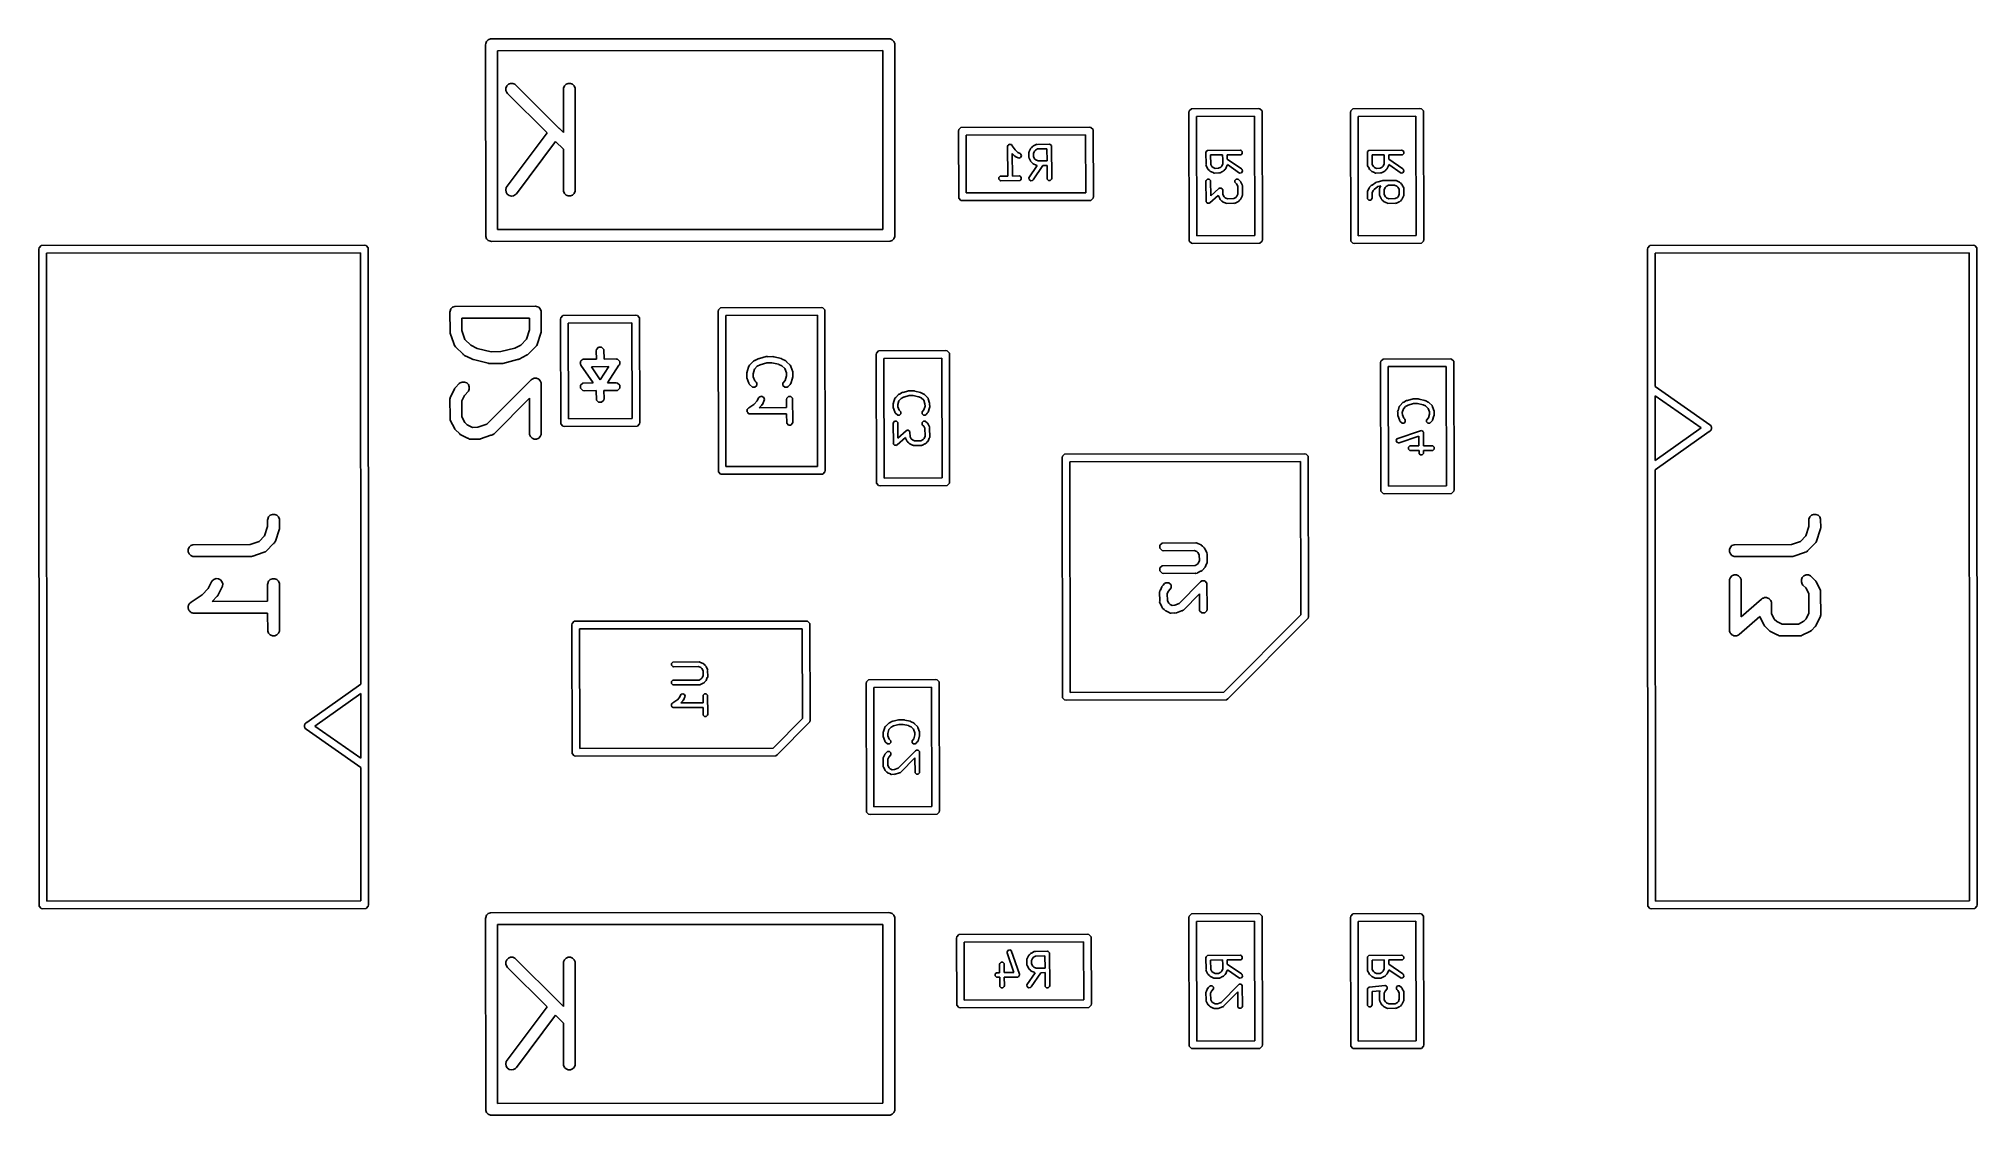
# Model space of a CAD drawing. Extents: x -4.978 to -4.018, y 5.419 to 5.952.
import ezdxf

# ---------------------------------------------------------------- set-up
doc = ezdxf.new("R2010")
doc.units = 0
doc.header["$MEASUREMENT"] = 0
doc.layers.add('BLACK', color=7, linetype='CONTINUOUS')

msp = doc.modelspace()

# ---------------------------------------------------------------- linework, layer by layer
at = {"layer": 'BLACK', "linetype": 'CONTINUOUS'}
for p, q in [((-4.75673, 5.94906), (-4.75668, 5.94963)), ((-4.75668, 5.85399), (-4.75673, 5.94906)), ((-4.75668, 5.94963), (-4.75623, 5.9507)), ((-4.75623, 5.9507), (-4.75542, 5.95151)), ((-4.75542, 5.95151), (-4.75436, 5.95195)), ((-4.75436, 5.95195), (-4.55693, 5.95201)), ((-4.55693, 5.95201), (-4.55635, 5.95195)), ((-4.55635, 5.95195), (-4.55529, 5.95151)), ((-4.55529, 5.95151), (-4.55447, 5.9507)), ((-4.55447, 5.9507), (-4.55403, 5.94963)), ((-4.55403, 5.94963), (-4.55398, 5.85457)), ((-4.55988, 5.94616), (-4.75088, 5.9461)), ((-4.75088, 5.9461), (-4.75083, 5.85746)), ((-4.55983, 5.85752), (-4.55988, 5.94616)), ((-4.74673, 5.92756), (-4.74629, 5.92863)), ((-4.74673, 5.92641), (-4.74673, 5.92756)), ((-4.74629, 5.92863), (-4.74547, 5.92944)), ((-4.74547, 5.92944), (-4.74441, 5.92988)), ((-4.74441, 5.92988), (-4.74325, 5.92988)), ((-4.74325, 5.92988), (-4.74219, 5.92944)), ((-4.74219, 5.92944), (-4.72026, 5.90757)), ((-4.71821, 5.92699), (-4.71816, 5.92756)), ((-4.71816, 5.92756), (-4.71771, 5.92863)), ((-4.71771, 5.92863), (-4.7169, 5.92944)), ((-4.7169, 5.92944), (-4.71584, 5.92988)), ((-4.71584, 5.92988), (-4.71468, 5.92988)), ((-4.71468, 5.92988), (-4.71362, 5.92944)), ((-4.71362, 5.92944), (-4.7128, 5.92863)), ((-4.7128, 5.92863), (-4.71236, 5.92756)), ((-4.71236, 5.92756), (-4.71231, 5.87699)), ((-4.74629, 5.92535), (-4.74673, 5.92641)), ((-4.74592, 5.9249), (-4.74629, 5.92535)), ((-4.72627, 5.90531), (-4.74592, 5.9249)), ((-4.71819, 5.90551), (-4.71821, 5.92699)), ((-4.52231, 5.90699), (-4.52125, 5.90806)), ((-4.52125, 5.90806), (-4.4575, 5.90821)), ((-4.4575, 5.90821), (-4.45675, 5.90806)), ((-4.45675, 5.90806), (-4.45568, 5.90699)), ((-4.40821, 5.91549), (-4.40806, 5.91625)), ((-4.40806, 5.85175), (-4.40821, 5.91549)), ((-4.40806, 5.91625), (-4.40699, 5.91731)), ((-4.40699, 5.91731), (-4.37376, 5.91746)), ((-4.37572, 5.91366), (-4.40442, 5.91353)), ((-4.40442, 5.91353), (-4.40428, 5.85433)), ((-4.37558, 5.85446), (-4.37572, 5.91366)), ((-4.37376, 5.91746), (-4.37301, 5.91731)), ((-4.37301, 5.91731), (-4.37194, 5.91625)), ((-4.37194, 5.91625), (-4.37179, 5.8525)), ((-4.32821, 5.91549), (-4.32806, 5.91625)), ((-4.32806, 5.85175), (-4.32821, 5.91549)), ((-4.32806, 5.91625), (-4.32699, 5.91731)), ((-4.32699, 5.91731), (-4.29376, 5.91746)), ((-4.29572, 5.91366), (-4.32442, 5.91353)), ((-4.32442, 5.91353), (-4.32428, 5.85433)), ((-4.29558, 5.85446), (-4.29572, 5.91366)), ((-4.29376, 5.91746), (-4.29301, 5.91731)), ((-4.29301, 5.91731), (-4.29194, 5.91625)), ((-4.29194, 5.91625), (-4.29179, 5.8525)), ((-4.74649, 5.87826), (-4.72627, 5.90531)), ((-4.72209, 5.90114), (-4.74147, 5.87522)), ((-4.71818, 5.89724), (-4.72209, 5.90114)), ((-4.72026, 5.90757), (-4.7202, 5.90753)), ((-4.7202, 5.90753), (-4.72018, 5.9075)), ((-4.72018, 5.9075), (-4.71819, 5.90551)), ((-4.52246, 5.90624), (-4.52231, 5.90699)), ((-4.52231, 5.87301), (-4.52246, 5.90624)), ((-4.45946, 5.90442), (-4.51866, 5.90428)), ((-4.51866, 5.90428), (-4.51853, 5.87558)), ((-4.49805, 5.89859), (-4.49796, 5.89904)), ((-4.49797, 5.88397), (-4.49805, 5.89859)), ((-4.49796, 5.89904), (-4.49788, 5.89912)), ((-4.49788, 5.89912), (-4.49785, 5.89924)), ((-4.49785, 5.89924), (-4.49757, 5.89943)), ((-4.49757, 5.89943), (-4.49732, 5.89968)), ((-4.49732, 5.89968), (-4.4972, 5.89968)), ((-4.4972, 5.89968), (-4.4971, 5.89974)), ((-4.4971, 5.89974), (-4.49676, 5.89968)), ((-4.49676, 5.89968), (-4.49642, 5.89968)), ((-4.49642, 5.89968), (-4.49633, 5.89959)), ((-4.49633, 5.89959), (-4.49621, 5.89957)), ((-4.49621, 5.89957), (-4.49598, 5.89924)), ((-4.49598, 5.89924), (-4.49578, 5.89904)), ((-4.49578, 5.89904), (-4.49578, 5.89895)), ((-4.49578, 5.89895), (-4.49439, 5.89699)), ((-4.48629, 5.89801), (-4.48577, 5.8986)), ((-4.48577, 5.8986), (-4.48576, 5.89861)), ((-4.48576, 5.89861), (-4.48571, 5.89867)), ((-4.48576, 5.89861), (-4.48576, 5.89861)), ((-4.48571, 5.89867), (-4.48532, 5.89893)), ((-4.48532, 5.89893), (-4.48519, 5.89893)), ((-4.48519, 5.89893), (-4.4839, 5.89964)), ((-4.4839, 5.89964), (-4.48384, 5.89966)), ((-4.48384, 5.89966), (-4.48382, 5.89968)), ((-4.48382, 5.89968), (-4.48377, 5.89968)), ((-4.48377, 5.89968), (-4.48346, 5.89976)), ((-4.48346, 5.89976), (-4.48322, 5.89969)), ((-4.48322, 5.89969), (-4.47737, 5.89977)), ((-4.47737, 5.89977), (-4.47692, 5.89968)), ((-4.47692, 5.89968), (-4.47628, 5.89904)), ((-4.47628, 5.89904), (-4.47619, 5.88284)), ((-4.45933, 5.87572), (-4.45946, 5.90442)), ((-4.45568, 5.90699), (-4.45553, 5.87376)), ((-4.71816, 5.87641), (-4.71818, 5.89724)), ((-4.49481, 5.8942), (-4.49576, 5.89508)), ((-4.49576, 5.89508), (-4.4957, 5.88399)), ((-4.49476, 5.89406), (-4.49481, 5.8942)), ((-4.4944, 5.89378), (-4.49476, 5.89406)), ((-4.49432, 5.89375), (-4.4944, 5.89378)), ((-4.49439, 5.89699), (-4.49435, 5.8969)), ((-4.49435, 5.8969), (-4.49305, 5.89568)), ((-4.49432, 5.89374), (-4.49432, 5.89375)), ((-4.49245, 5.89291), (-4.49432, 5.89374)), ((-4.49432, 5.89374), (-4.49432, 5.89374)), ((-4.49305, 5.89568), (-4.49184, 5.89514)), ((-4.4916, 5.89319), (-4.49245, 5.89291)), ((-4.49184, 5.89514), (-4.49148, 5.89486)), ((-4.49119, 5.894), (-4.4916, 5.89319)), ((-4.49148, 5.89486), (-4.49119, 5.894)), ((-4.48755, 5.89567), (-4.48752, 5.89572)), ((-4.48754, 5.89564), (-4.48755, 5.89567)), ((-4.48755, 5.89559), (-4.48754, 5.89564)), ((-4.48748, 5.89346), (-4.48755, 5.89559)), ((-4.48755, 5.89325), (-4.48748, 5.89346)), ((-4.48746, 5.89294), (-4.48755, 5.89325)), ((-4.48752, 5.89572), (-4.48746, 5.89604)), ((-4.48752, 5.88309), (-4.48336, 5.88916)), ((-4.48746, 5.89604), (-4.48732, 5.89618)), ((-4.48746, 5.89288), (-4.48746, 5.89294)), ((-4.48744, 5.89286), (-4.48746, 5.89288)), ((-4.48743, 5.89281), (-4.48744, 5.89286)), ((-4.48671, 5.89152), (-4.48743, 5.89281)), ((-4.48732, 5.89618), (-4.48671, 5.89754)), ((-4.48671, 5.89754), (-4.48668, 5.89761)), ((-4.48671, 5.89754), (-4.48671, 5.89754)), ((-4.48671, 5.89754), (-4.48671, 5.89754)), ((-4.48671, 5.89138), (-4.48671, 5.89152)), ((-4.48646, 5.891), (-4.48671, 5.89138)), ((-4.48668, 5.89761), (-4.4864, 5.89798)), ((-4.4864, 5.89095), (-4.48646, 5.891)), ((-4.4864, 5.89798), (-4.48629, 5.89801)), ((-4.4864, 5.89094), (-4.4864, 5.89095)), ((-4.48639, 5.89094), (-4.4864, 5.89094)), ((-4.4858, 5.89042), (-4.48639, 5.89094)), ((-4.48576, 5.89031), (-4.4858, 5.89042)), ((-4.4854, 5.89003), (-4.48576, 5.89031)), ((-4.48532, 5.89), (-4.4854, 5.89003)), ((-4.48058, 5.88919), (-4.4854, 5.88216)), ((-4.48397, 5.88939), (-4.48532, 5.89)), ((-4.48532, 5.89), (-4.48532, 5.89)), ((-4.48532, 5.89), (-4.48532, 5.89)), ((-4.48477, 5.89626), (-4.48525, 5.8952)), ((-4.48525, 5.8952), (-4.4852, 5.8935)), ((-4.4852, 5.8935), (-4.48459, 5.89242)), ((-4.48429, 5.89681), (-4.48477, 5.89626)), ((-4.48459, 5.89242), (-4.48405, 5.89193)), ((-4.48321, 5.89741), (-4.48429, 5.89681)), ((-4.48405, 5.89193), (-4.48295, 5.89144)), ((-4.48382, 5.88925), (-4.48397, 5.88939)), ((-4.48351, 5.88918), (-4.48382, 5.88925)), ((-4.48346, 5.88916), (-4.48351, 5.88918)), ((-4.48343, 5.88917), (-4.48346, 5.88916)), ((-4.48337, 5.88916), (-4.48343, 5.88917)), ((-4.48336, 5.88916), (-4.48337, 5.88916)), ((-4.47855, 5.89747), (-4.48321, 5.89741)), ((-4.48295, 5.89144), (-4.48099, 5.89147)), ((-4.48099, 5.89147), (-4.48087, 5.89149)), ((-4.48087, 5.89149), (-4.48084, 5.89147)), ((-4.48084, 5.89147), (-4.47851, 5.8915)), ((-4.4785, 5.88922), (-4.48058, 5.88919)), ((-4.47851, 5.8915), (-4.47855, 5.89747)), ((-4.47846, 5.88239), (-4.4785, 5.88922)), ((-4.39977, 5.89562), (-4.39968, 5.89607)), ((-4.39969, 5.88977), (-4.39977, 5.89562)), ((-4.39976, 5.88954), (-4.39969, 5.88977)), ((-4.39968, 5.88922), (-4.39976, 5.88954)), ((-4.39968, 5.89607), (-4.39904, 5.89671)), ((-4.39968, 5.88917), (-4.39968, 5.88922)), ((-4.39966, 5.88915), (-4.39968, 5.88917)), ((-4.39964, 5.88909), (-4.39966, 5.88915)), ((-4.39893, 5.8878), (-4.39964, 5.88909)), ((-4.39904, 5.89671), (-4.38284, 5.8968)), ((-4.3915, 5.89448), (-4.39747, 5.89444)), ((-4.39747, 5.89444), (-4.39741, 5.88978)), ((-4.39741, 5.88978), (-4.39681, 5.8887)), ((-4.39681, 5.8887), (-4.39626, 5.88822)), ((-4.39242, 5.8884), (-4.39193, 5.88894)), ((-4.39193, 5.88894), (-4.39144, 5.89004)), ((-4.39147, 5.89215), (-4.3915, 5.89448)), ((-4.39149, 5.89213), (-4.39147, 5.89215)), ((-4.39147, 5.892), (-4.39149, 5.89213)), ((-4.39144, 5.89004), (-4.39147, 5.892)), ((-4.38939, 5.88903), (-4.39, 5.88767)), ((-4.38925, 5.88917), (-4.38939, 5.88903)), ((-4.38918, 5.88948), (-4.38925, 5.88917)), ((-4.38239, 5.89453), (-4.38922, 5.89449)), ((-4.38922, 5.89449), (-4.38919, 5.89241)), ((-4.38919, 5.89241), (-4.38216, 5.88759)), ((-4.38916, 5.88954), (-4.38918, 5.88948)), ((-4.38916, 5.88962), (-4.38917, 5.88956)), ((-4.38917, 5.88956), (-4.38916, 5.88954)), ((-4.38309, 5.88547), (-4.38916, 5.88963)), ((-4.38916, 5.88963), (-4.38916, 5.88962)), ((-4.38284, 5.8968), (-4.38239, 5.89671)), ((-4.38239, 5.89671), (-4.38175, 5.89607)), ((-4.38175, 5.89517), (-4.38239, 5.89453)), ((-4.38175, 5.89607), (-4.38175, 5.89517)), ((-4.31977, 5.89562), (-4.31968, 5.89607)), ((-4.31969, 5.88977), (-4.31977, 5.89562)), ((-4.31976, 5.88954), (-4.31969, 5.88977)), ((-4.31968, 5.88922), (-4.31976, 5.88954)), ((-4.31968, 5.89607), (-4.31904, 5.89671)), ((-4.31968, 5.88917), (-4.31968, 5.88922)), ((-4.31966, 5.88915), (-4.31968, 5.88917)), ((-4.31964, 5.88909), (-4.31966, 5.88915)), ((-4.31893, 5.8878), (-4.31964, 5.88909)), ((-4.31904, 5.89671), (-4.30284, 5.8968)), ((-4.3115, 5.89448), (-4.31747, 5.89444)), ((-4.31747, 5.89444), (-4.31741, 5.88978)), ((-4.31741, 5.88978), (-4.31681, 5.8887)), ((-4.31681, 5.8887), (-4.31626, 5.88822)), ((-4.31242, 5.8884), (-4.31193, 5.88894)), ((-4.31193, 5.88894), (-4.31144, 5.89004)), ((-4.31147, 5.89215), (-4.3115, 5.89448)), ((-4.31149, 5.89213), (-4.31147, 5.89215)), ((-4.31147, 5.892), (-4.31149, 5.89213)), ((-4.31144, 5.89004), (-4.31147, 5.892)), ((-4.30939, 5.88903), (-4.31, 5.88767)), ((-4.30925, 5.88917), (-4.30939, 5.88903)), ((-4.30918, 5.88948), (-4.30925, 5.88917)), ((-4.30239, 5.89453), (-4.30922, 5.89449)), ((-4.30922, 5.89449), (-4.30919, 5.89241)), ((-4.30919, 5.89241), (-4.30216, 5.88759)), ((-4.30916, 5.88954), (-4.30918, 5.88948)), ((-4.30916, 5.88962), (-4.30917, 5.88956)), ((-4.30917, 5.88956), (-4.30916, 5.88954)), ((-4.30309, 5.88547), (-4.30916, 5.88963)), ((-4.30916, 5.88963), (-4.30916, 5.88962)), ((-4.30284, 5.8968), (-4.30239, 5.89671)), ((-4.30239, 5.89671), (-4.30175, 5.89607)), ((-4.30175, 5.89517), (-4.30239, 5.89453)), ((-4.30175, 5.89607), (-4.30175, 5.89517)), ((-4.50246, 5.88329), (-4.50182, 5.88393)), ((-4.50246, 5.88239), (-4.50246, 5.88329)), ((-4.50182, 5.88175), (-4.50246, 5.88239)), ((-4.50182, 5.88393), (-4.49797, 5.88397)), ((-4.50137, 5.88166), (-4.50182, 5.88175)), ((-4.49192, 5.88175), (-4.50137, 5.88166)), ((-4.4957, 5.88399), (-4.49237, 5.88402)), ((-4.49237, 5.88402), (-4.49192, 5.88393)), ((-4.49192, 5.88393), (-4.49128, 5.88329)), ((-4.49128, 5.88239), (-4.49192, 5.88175)), ((-4.49128, 5.88329), (-4.49128, 5.88239)), ((-4.48737, 5.8822), (-4.48752, 5.88309)), ((-4.48663, 5.88168), (-4.48737, 5.8822)), ((-4.48574, 5.88184), (-4.48663, 5.88168)), ((-4.4854, 5.88216), (-4.48574, 5.88184)), ((-4.47782, 5.88175), (-4.47846, 5.88239)), ((-4.47692, 5.88175), (-4.47782, 5.88175)), ((-4.47628, 5.88239), (-4.47692, 5.88175)), ((-4.47619, 5.88284), (-4.47628, 5.88239)), ((-4.39977, 5.88137), (-4.39968, 5.88182)), ((-4.39968, 5.8716), (-4.39977, 5.88137)), ((-4.39968, 5.88182), (-4.39904, 5.88246)), ((-4.39904, 5.88246), (-4.39813, 5.88246)), ((-4.39893, 5.88767), (-4.39893, 5.8878)), ((-4.39867, 5.88729), (-4.39893, 5.88767)), ((-4.39861, 5.88723), (-4.39867, 5.88729)), ((-4.3986, 5.88723), (-4.39861, 5.88723)), ((-4.39861, 5.88723), (-4.39861, 5.88723)), ((-4.39801, 5.8867), (-4.3986, 5.88723)), ((-4.39813, 5.88246), (-4.39749, 5.88182)), ((-4.39798, 5.8866), (-4.39801, 5.8867)), ((-4.39761, 5.88631), (-4.39798, 5.8866)), ((-4.39754, 5.88628), (-4.39761, 5.88631)), ((-4.39618, 5.88567), (-4.39754, 5.88628)), ((-4.39754, 5.88628), (-4.39754, 5.88628)), ((-4.39754, 5.88628), (-4.39754, 5.88628)), ((-4.39749, 5.88182), (-4.39743, 5.87413)), ((-4.39626, 5.88822), (-4.3952, 5.88774)), ((-4.39604, 5.88553), (-4.39618, 5.88567)), ((-4.39572, 5.88547), (-4.39604, 5.88553)), ((-4.39567, 5.88544), (-4.39572, 5.88547)), ((-4.39564, 5.88545), (-4.39567, 5.88544)), ((-4.39559, 5.88544), (-4.39564, 5.88545)), ((-4.39346, 5.88551), (-4.39559, 5.88544)), ((-4.3952, 5.88774), (-4.3935, 5.8878)), ((-4.3935, 5.8878), (-4.39242, 5.8884)), ((-4.39325, 5.88544), (-4.39346, 5.88551)), ((-4.39294, 5.88553), (-4.39325, 5.88544)), ((-4.39288, 5.88553), (-4.39294, 5.88553)), ((-4.39287, 5.88555), (-4.39288, 5.88553)), ((-4.39281, 5.88556), (-4.39287, 5.88555)), ((-4.39152, 5.88628), (-4.39281, 5.88556)), ((-4.39138, 5.88628), (-4.39152, 5.88628)), ((-4.391, 5.88654), (-4.39138, 5.88628)), ((-4.39095, 5.88659), (-4.391, 5.88654)), ((-4.39094, 5.8866), (-4.39095, 5.88659)), ((-4.39042, 5.88719), (-4.39094, 5.8866)), ((-4.39094, 5.8866), (-4.39094, 5.8866)), ((-4.39031, 5.88723), (-4.39042, 5.88719)), ((-4.39003, 5.88759), (-4.39031, 5.88723)), ((-4.39, 5.88767), (-4.39003, 5.88759)), ((-4.39, 5.88767), (-4.39, 5.88767)), ((-4.39, 5.88767), (-4.39, 5.88767)), ((-4.38543, 5.88182), (-4.38479, 5.88246)), ((-4.38543, 5.88092), (-4.38543, 5.88182)), ((-4.38517, 5.88054), (-4.38543, 5.88092)), ((-4.38462, 5.88004), (-4.38517, 5.88054)), ((-4.38479, 5.88246), (-4.38389, 5.88246)), ((-4.38402, 5.87896), (-4.38462, 5.88004)), ((-4.38389, 5.88246), (-4.38282, 5.88152)), ((-4.3822, 5.88562), (-4.38309, 5.88547)), ((-4.38282, 5.88152), (-4.38281, 5.88151)), ((-4.38281, 5.88151), (-4.38281, 5.88151)), ((-4.38281, 5.88151), (-4.38275, 5.88146)), ((-4.38275, 5.88146), (-4.3825, 5.88107)), ((-4.3825, 5.88107), (-4.3825, 5.88094)), ((-4.3825, 5.88094), (-4.38178, 5.87965)), ((-4.38168, 5.88637), (-4.3822, 5.88562)), ((-4.38216, 5.88759), (-4.38184, 5.88726)), ((-4.38184, 5.88726), (-4.38168, 5.88637)), ((-4.38178, 5.87965), (-4.38177, 5.87959)), ((-4.38177, 5.87959), (-4.38175, 5.87957)), ((-4.38175, 5.87957), (-4.38175, 5.87952)), ((-4.38175, 5.87952), (-4.38166, 5.87921)), ((-4.38166, 5.87921), (-4.38174, 5.87898)), ((-4.31893, 5.88767), (-4.31893, 5.8878)), ((-4.31867, 5.88729), (-4.31893, 5.88767)), ((-4.31861, 5.88723), (-4.31867, 5.88729)), ((-4.3186, 5.88723), (-4.31861, 5.88723)), ((-4.31861, 5.88723), (-4.31861, 5.88723)), ((-4.31801, 5.8867), (-4.3186, 5.88723)), ((-4.31851, 5.87855), (-4.31792, 5.87921)), ((-4.31798, 5.8866), (-4.31801, 5.8867)), ((-4.31761, 5.88631), (-4.31798, 5.8866)), ((-4.31792, 5.87921), (-4.31754, 5.87946)), ((-4.31754, 5.88628), (-4.31761, 5.88631)), ((-4.31618, 5.88567), (-4.31754, 5.88628)), ((-4.31754, 5.88628), (-4.31754, 5.88628)), ((-4.31754, 5.88628), (-4.31754, 5.88628)), ((-4.31754, 5.87946), (-4.31745, 5.87946)), ((-4.31745, 5.87946), (-4.31554, 5.88082)), ((-4.31626, 5.88822), (-4.3152, 5.88774)), ((-4.31604, 5.88553), (-4.31618, 5.88567)), ((-4.31572, 5.88547), (-4.31604, 5.88553)), ((-4.31567, 5.88544), (-4.31572, 5.88547)), ((-4.31564, 5.88545), (-4.31567, 5.88544)), ((-4.31559, 5.88544), (-4.31564, 5.88545)), ((-4.31346, 5.88551), (-4.31559, 5.88544)), ((-4.31554, 5.88082), (-4.31549, 5.88085)), ((-4.31554, 5.88082), (-4.31554, 5.88082)), ((-4.31554, 5.88082), (-4.31554, 5.88082)), ((-4.31549, 5.88085), (-4.31507, 5.88103)), ((-4.3152, 5.88774), (-4.3135, 5.8878)), ((-4.31507, 5.88103), (-4.3149, 5.881)), ((-4.3149, 5.881), (-4.31212, 5.88177)), ((-4.31313, 5.87912), (-4.31454, 5.87873)), ((-4.31354, 5.87822), (-4.31313, 5.87912)), ((-4.3135, 5.8878), (-4.31242, 5.8884)), ((-4.31325, 5.88544), (-4.31346, 5.88551)), ((-4.31294, 5.88553), (-4.31325, 5.88544)), ((-4.31288, 5.88553), (-4.31294, 5.88553)), ((-4.31287, 5.88555), (-4.31288, 5.88553)), ((-4.31281, 5.88556), (-4.31287, 5.88555)), ((-4.31152, 5.88628), (-4.31281, 5.88556)), ((-4.31212, 5.88177), (-4.31166, 5.88179)), ((-4.31166, 5.88179), (-4.31155, 5.88172)), ((-4.31155, 5.88172), (-4.30986, 5.88175)), ((-4.31138, 5.88628), (-4.31152, 5.88628)), ((-4.311, 5.88654), (-4.31138, 5.88628)), ((-4.31095, 5.88659), (-4.311, 5.88654)), ((-4.31094, 5.8866), (-4.31095, 5.88659)), ((-4.31042, 5.88719), (-4.31094, 5.8866)), ((-4.31094, 5.8866), (-4.31094, 5.8866)), ((-4.30937, 5.87947), (-4.31051, 5.87884)), ((-4.31031, 5.88723), (-4.31042, 5.88719)), ((-4.31003, 5.88759), (-4.31031, 5.88723)), ((-4.31, 5.88767), (-4.31003, 5.88759)), ((-4.31, 5.88767), (-4.31, 5.88767)), ((-4.31, 5.88767), (-4.31, 5.88767)), ((-4.30986, 5.88175), (-4.30967, 5.8818)), ((-4.30967, 5.8818), (-4.30953, 5.88175)), ((-4.30953, 5.88175), (-4.30584, 5.8818)), ((-4.30626, 5.87952), (-4.30937, 5.87947)), ((-4.30516, 5.87902), (-4.30626, 5.87952)), ((-4.30584, 5.8818), (-4.30578, 5.88179)), ((-4.30578, 5.88179), (-4.30575, 5.8818)), ((-4.30575, 5.8818), (-4.3057, 5.88178)), ((-4.3057, 5.88178), (-4.30539, 5.88171)), ((-4.30539, 5.88171), (-4.30524, 5.88157)), ((-4.30524, 5.88157), (-4.30389, 5.88096)), ((-4.30389, 5.88096), (-4.30389, 5.88096)), ((-4.30389, 5.88096), (-4.30388, 5.88096)), ((-4.30388, 5.88096), (-4.30381, 5.88093)), ((-4.30381, 5.88093), (-4.30345, 5.88065)), ((-4.30345, 5.88065), (-4.30341, 5.88054)), ((-4.30341, 5.88054), (-4.30282, 5.88002)), ((-4.3022, 5.88562), (-4.30309, 5.88547)), ((-4.30282, 5.88002), (-4.30281, 5.88001)), ((-4.30281, 5.88001), (-4.30281, 5.88001)), ((-4.30281, 5.88001), (-4.30275, 5.87996)), ((-4.30275, 5.87996), (-4.3025, 5.87957)), ((-4.3025, 5.87957), (-4.3025, 5.87944)), ((-4.3025, 5.87944), (-4.30178, 5.87815)), ((-4.30168, 5.88637), (-4.3022, 5.88562)), ((-4.30216, 5.88759), (-4.30184, 5.88726)), ((-4.30184, 5.88726), (-4.30168, 5.88637)), ((-4.74678, 5.87715), (-4.74649, 5.87826)), ((-4.74662, 5.87601), (-4.74678, 5.87715)), ((-4.74603, 5.87502), (-4.74662, 5.87601)), ((-4.74511, 5.87432), (-4.74603, 5.87502)), ((-4.74399, 5.87404), (-4.74511, 5.87432)), ((-4.74285, 5.8742), (-4.74399, 5.87404)), ((-4.74186, 5.87479), (-4.74285, 5.8742)), ((-4.74147, 5.87522), (-4.74186, 5.87479)), ((-4.71771, 5.87535), (-4.71816, 5.87641)), ((-4.7169, 5.87453), (-4.71771, 5.87535)), ((-4.71584, 5.87409), (-4.7169, 5.87453)), ((-4.71468, 5.87409), (-4.71584, 5.87409)), ((-4.71362, 5.87453), (-4.71468, 5.87409)), ((-4.7128, 5.87535), (-4.71362, 5.87453)), ((-4.71236, 5.87641), (-4.7128, 5.87535)), ((-4.71231, 5.87699), (-4.71236, 5.87641)), ((-4.52125, 5.87194), (-4.52231, 5.87301)), ((-4.52049, 5.87179), (-4.52125, 5.87194)), ((-4.45675, 5.87194), (-4.52049, 5.87179)), ((-4.51853, 5.87558), (-4.45933, 5.87572)), ((-4.45568, 5.87301), (-4.45675, 5.87194)), ((-4.45553, 5.87376), (-4.45568, 5.87301)), ((-4.3997, 5.87124), (-4.39968, 5.8716)), ((-4.39968, 5.87121), (-4.3997, 5.87124)), ((-4.39968, 5.87117), (-4.39968, 5.87121)), ((-4.39938, 5.87088), (-4.39968, 5.87117)), ((-4.39911, 5.87056), (-4.39938, 5.87088)), ((-4.39907, 5.87056), (-4.39911, 5.87056)), ((-4.39904, 5.87053), (-4.39907, 5.87056)), ((-4.39862, 5.87053), (-4.39904, 5.87053)), ((-4.39821, 5.8705), (-4.39862, 5.87053)), ((-4.39816, 5.87053), (-4.39821, 5.8705)), ((-4.39813, 5.87053), (-4.39816, 5.87053)), ((-4.3981, 5.87057), (-4.39813, 5.87053)), ((-4.39781, 5.87073), (-4.3981, 5.87057)), ((-4.39372, 5.87439), (-4.39781, 5.87073)), ((-4.39743, 5.87413), (-4.39336, 5.87776)), ((-4.39368, 5.87423), (-4.39372, 5.87439)), ((-4.39368, 5.87417), (-4.39368, 5.87423)), ((-4.39366, 5.87415), (-4.39368, 5.87417)), ((-4.39364, 5.87409), (-4.39366, 5.87415)), ((-4.39293, 5.8728), (-4.39364, 5.87409)), ((-4.39336, 5.87776), (-4.39307, 5.87793)), ((-4.39307, 5.87793), (-4.39304, 5.87796)), ((-4.39304, 5.87796), (-4.39301, 5.87796)), ((-4.39301, 5.87796), (-4.39296, 5.87799)), ((-4.39296, 5.87799), (-4.39255, 5.87796)), ((-4.39293, 5.87267), (-4.39293, 5.8728)), ((-4.39267, 5.87229), (-4.39293, 5.87267)), ((-4.39261, 5.87224), (-4.39267, 5.87229)), ((-4.39261, 5.87223), (-4.39261, 5.87224)), ((-4.39201, 5.8717), (-4.39261, 5.87223)), ((-4.39261, 5.87223), (-4.39261, 5.87223)), ((-4.39255, 5.87796), (-4.39213, 5.87796)), ((-4.39213, 5.87796), (-4.3921, 5.87793)), ((-4.3921, 5.87793), (-4.39206, 5.87793)), ((-4.39206, 5.87793), (-4.39179, 5.87762)), ((-4.39198, 5.8716), (-4.39201, 5.8717)), ((-4.39161, 5.87132), (-4.39198, 5.8716)), ((-4.39179, 5.87762), (-4.3915, 5.87732)), ((-4.39154, 5.87128), (-4.39161, 5.87132)), ((-4.39018, 5.87067), (-4.39154, 5.87128)), ((-4.39154, 5.87128), (-4.39154, 5.87128)), ((-4.39154, 5.87128), (-4.39154, 5.87128)), ((-4.3915, 5.87732), (-4.39149, 5.87728)), ((-4.39149, 5.87728), (-4.39147, 5.87725)), ((-4.39147, 5.87725), (-4.39148, 5.877)), ((-4.39148, 5.877), (-4.39141, 5.87479)), ((-4.39141, 5.87479), (-4.39081, 5.8737)), ((-4.39081, 5.8737), (-4.39027, 5.87322)), ((-4.39027, 5.87322), (-4.38918, 5.87273)), ((-4.39004, 5.87053), (-4.39018, 5.87067)), ((-4.38973, 5.87047), (-4.39004, 5.87053)), ((-4.38967, 5.87044), (-4.38973, 5.87047)), ((-4.38964, 5.87045), (-4.38967, 5.87044)), ((-4.38959, 5.87044), (-4.38964, 5.87045)), ((-4.38598, 5.87052), (-4.38959, 5.87044)), ((-4.38918, 5.87273), (-4.386, 5.8728)), ((-4.386, 5.8728), (-4.38492, 5.8734)), ((-4.38575, 5.87044), (-4.38598, 5.87052)), ((-4.38544, 5.87053), (-4.38575, 5.87044)), ((-4.38539, 5.87053), (-4.38544, 5.87053)), ((-4.38537, 5.87055), (-4.38539, 5.87053)), ((-4.38531, 5.87057), (-4.38537, 5.87055)), ((-4.38402, 5.87128), (-4.38531, 5.87057)), ((-4.38492, 5.8734), (-4.38443, 5.87394)), ((-4.38443, 5.87394), (-4.38394, 5.87504)), ((-4.38394, 5.87504), (-4.38402, 5.87896)), ((-4.38389, 5.87128), (-4.38402, 5.87128)), ((-4.3835, 5.87154), (-4.38389, 5.87128)), ((-4.38345, 5.8716), (-4.3835, 5.87154)), ((-4.38344, 5.8716), (-4.38345, 5.8716)), ((-4.38345, 5.8716), (-4.38345, 5.8716)), ((-4.38292, 5.8722), (-4.38344, 5.8716)), ((-4.38281, 5.87223), (-4.38292, 5.8722)), ((-4.38253, 5.87259), (-4.38281, 5.87223)), ((-4.3825, 5.87267), (-4.38253, 5.87259)), ((-4.38189, 5.87403), (-4.3825, 5.87267)), ((-4.3825, 5.87267), (-4.3825, 5.87267)), ((-4.3825, 5.87267), (-4.3825, 5.87267)), ((-4.38175, 5.87417), (-4.38189, 5.87403)), ((-4.38168, 5.87448), (-4.38175, 5.87417)), ((-4.38174, 5.87898), (-4.38166, 5.87462)), ((-4.38166, 5.87454), (-4.38168, 5.87448)), ((-4.38166, 5.87462), (-4.38167, 5.87456)), ((-4.38167, 5.87456), (-4.38166, 5.87454)), ((-4.31977, 5.87612), (-4.31976, 5.87618)), ((-4.31968, 5.87267), (-4.31977, 5.87612)), ((-4.31976, 5.87621), (-4.31974, 5.87626)), ((-4.31976, 5.87618), (-4.31976, 5.87621)), ((-4.31974, 5.87626), (-4.31968, 5.87657)), ((-4.31968, 5.87657), (-4.31954, 5.87672)), ((-4.31904, 5.87203), (-4.31968, 5.87267)), ((-4.31954, 5.87672), (-4.31893, 5.87807)), ((-4.31813, 5.87203), (-4.31904, 5.87203)), ((-4.31893, 5.87808), (-4.31889, 5.87815)), ((-4.31893, 5.87807), (-4.31893, 5.87808)), ((-4.31893, 5.87807), (-4.31893, 5.87807)), ((-4.31889, 5.87815), (-4.31861, 5.87851)), ((-4.31861, 5.87851), (-4.31851, 5.87855)), ((-4.31749, 5.87267), (-4.31813, 5.87203)), ((-4.3174, 5.87312), (-4.31749, 5.87267)), ((-4.31699, 5.8768), (-4.31747, 5.87572)), ((-4.31747, 5.87572), (-4.3174, 5.87312)), ((-4.31649, 5.87737), (-4.31699, 5.8768)), ((-4.31643, 5.87739), (-4.31649, 5.87737)), ((-4.31454, 5.87873), (-4.31643, 5.87739)), ((-4.31377, 5.87762), (-4.31376, 5.87768)), ((-4.31369, 5.87475), (-4.31377, 5.87762)), ((-4.31376, 5.87771), (-4.31374, 5.87776)), ((-4.31376, 5.87768), (-4.31376, 5.87771)), ((-4.31376, 5.87454), (-4.31369, 5.87475)), ((-4.31368, 5.87423), (-4.31376, 5.87454)), ((-4.31374, 5.87776), (-4.31368, 5.87807)), ((-4.31368, 5.87807), (-4.31354, 5.87822)), ((-4.31368, 5.87417), (-4.31368, 5.87423)), ((-4.31366, 5.87415), (-4.31368, 5.87417)), ((-4.31364, 5.87409), (-4.31366, 5.87415)), ((-4.31293, 5.8728), (-4.31364, 5.87409)), ((-4.31293, 5.87267), (-4.31293, 5.8728)), ((-4.31267, 5.87229), (-4.31293, 5.87267)), ((-4.31261, 5.87224), (-4.31267, 5.87229)), ((-4.31261, 5.87223), (-4.31261, 5.87224)), ((-4.31201, 5.8717), (-4.31261, 5.87223)), ((-4.31261, 5.87223), (-4.31261, 5.87223)), ((-4.31198, 5.8716), (-4.31201, 5.8717)), ((-4.31161, 5.87132), (-4.31198, 5.8716)), ((-4.31154, 5.87128), (-4.31161, 5.87132)), ((-4.31018, 5.87067), (-4.31154, 5.87128)), ((-4.31154, 5.87128), (-4.31154, 5.87128)), ((-4.31154, 5.87128), (-4.31154, 5.87128)), ((-4.31099, 5.8783), (-4.31147, 5.87722)), ((-4.31147, 5.87722), (-4.31141, 5.87479)), ((-4.31141, 5.87479), (-4.31081, 5.8737)), ((-4.31051, 5.87884), (-4.31099, 5.8783)), ((-4.31081, 5.8737), (-4.31027, 5.87322)), ((-4.31027, 5.87322), (-4.30918, 5.87273)), ((-4.31004, 5.87053), (-4.31018, 5.87067)), ((-4.30973, 5.87047), (-4.31004, 5.87053)), ((-4.30967, 5.87044), (-4.30973, 5.87047)), ((-4.30964, 5.87045), (-4.30967, 5.87044)), ((-4.30959, 5.87044), (-4.30964, 5.87045)), ((-4.30598, 5.87052), (-4.30959, 5.87044)), ((-4.30918, 5.87273), (-4.306, 5.8728)), ((-4.306, 5.8728), (-4.30492, 5.8734)), ((-4.30575, 5.87044), (-4.30598, 5.87052)), ((-4.30544, 5.87053), (-4.30575, 5.87044)), ((-4.30539, 5.87053), (-4.30544, 5.87053)), ((-4.30537, 5.87055), (-4.30539, 5.87053)), ((-4.30531, 5.87057), (-4.30537, 5.87055)), ((-4.30402, 5.87128), (-4.30531, 5.87057)), ((-4.30462, 5.87854), (-4.30516, 5.87902)), ((-4.30492, 5.8734), (-4.30443, 5.87394)), ((-4.30401, 5.87746), (-4.30462, 5.87854)), ((-4.30443, 5.87394), (-4.30395, 5.87502)), ((-4.30389, 5.87128), (-4.30402, 5.87128)), ((-4.30395, 5.87502), (-4.30401, 5.87746)), ((-4.3035, 5.87154), (-4.30389, 5.87128)), ((-4.30345, 5.8716), (-4.3035, 5.87154)), ((-4.30344, 5.8716), (-4.30345, 5.8716)), ((-4.30345, 5.8716), (-4.30345, 5.8716)), ((-4.30292, 5.8722), (-4.30344, 5.8716)), ((-4.30281, 5.87223), (-4.30292, 5.8722)), ((-4.30253, 5.87259), (-4.30281, 5.87223)), ((-4.3025, 5.87267), (-4.30253, 5.87259)), ((-4.30189, 5.87403), (-4.3025, 5.87267)), ((-4.3025, 5.87267), (-4.3025, 5.87267)), ((-4.3025, 5.87267), (-4.3025, 5.87267)), ((-4.30175, 5.87417), (-4.30189, 5.87403)), ((-4.30178, 5.87815), (-4.30177, 5.87809)), ((-4.30177, 5.87809), (-4.30175, 5.87807)), ((-4.30175, 5.87807), (-4.30174, 5.87802)), ((-4.30168, 5.87448), (-4.30175, 5.87417)), ((-4.30174, 5.87802), (-4.30166, 5.87771)), ((-4.30166, 5.87771), (-4.30173, 5.87749)), ((-4.30173, 5.87749), (-4.30166, 5.87462)), ((-4.30166, 5.87454), (-4.30168, 5.87448)), ((-4.30166, 5.87462), (-4.30167, 5.87456)), ((-4.30167, 5.87456), (-4.30166, 5.87454)), ((-4.75623, 5.85293), (-4.75668, 5.85399)), ((-4.75542, 5.85211), (-4.75623, 5.85293)), ((-4.75436, 5.85167), (-4.75542, 5.85211)), ((-4.75378, 5.85161), (-4.75436, 5.85167)), ((-4.55635, 5.85167), (-4.75378, 5.85161)), ((-4.75083, 5.85746), (-4.55983, 5.85752)), ((-4.55529, 5.85211), (-4.55635, 5.85167)), ((-4.55447, 5.85293), (-4.55529, 5.85211)), ((-4.55403, 5.85399), (-4.55447, 5.85293)), ((-4.55398, 5.85457), (-4.55403, 5.85399)), ((-4.40699, 5.85068), (-4.40806, 5.85175)), ((-4.40624, 5.85053), (-4.40699, 5.85068)), ((-4.37301, 5.85068), (-4.40624, 5.85053)), ((-4.40428, 5.85433), (-4.37558, 5.85446)), ((-4.37194, 5.85175), (-4.37301, 5.85068)), ((-4.37179, 5.8525), (-4.37194, 5.85175)), ((-4.32699, 5.85068), (-4.32806, 5.85175)), ((-4.32624, 5.85053), (-4.32699, 5.85068)), ((-4.29301, 5.85068), (-4.32624, 5.85053)), ((-4.32428, 5.85433), (-4.29558, 5.85446)), ((-4.29194, 5.85175), (-4.29301, 5.85068)), ((-4.29179, 5.8525), (-4.29194, 5.85175)), ((-4.97819, 5.84768), (-4.97804, 5.84843)), ((-4.97804, 5.52212), (-4.97819, 5.84768)), ((-4.97804, 5.84843), (-4.97697, 5.8495)), ((-4.97697, 5.8495), (-4.81677, 5.84965)), ((-4.81874, 5.84586), (-4.9744, 5.84571)), ((-4.9744, 5.84571), (-4.97425, 5.5247)), ((-4.81864, 5.63223), (-4.81874, 5.84586)), ((-4.81677, 5.84965), (-4.81602, 5.8495)), ((-4.81602, 5.8495), (-4.81495, 5.84843)), ((-4.81495, 5.84843), (-4.81485, 5.63158)), ((-4.18094, 5.84768), (-4.1808, 5.84843)), ((-4.18089, 5.73898), (-4.18094, 5.84768)), ((-4.1808, 5.84843), (-4.17973, 5.8495)), ((-4.17973, 5.8495), (-4.01953, 5.84965)), ((-4.0215, 5.84586), (-4.17716, 5.84571)), ((-4.17716, 5.84571), (-4.17713, 5.77971)), ((-4.02135, 5.52484), (-4.0215, 5.84586)), ((-4.01953, 5.84965), (-4.01877, 5.8495)), ((-4.01877, 5.8495), (-4.01771, 5.84843)), ((-4.01771, 5.84843), (-4.01756, 5.52287)), ((-4.77442, 5.8165), (-4.77436, 5.81708)), ((-4.77436, 5.80718), (-4.77442, 5.8165)), ((-4.77436, 5.81708), (-4.77392, 5.81814)), ((-4.77392, 5.81814), (-4.7731, 5.81895)), ((-4.7731, 5.81895), (-4.77204, 5.8194)), ((-4.77204, 5.8194), (-4.73209, 5.81945)), ((-4.73503, 5.8136), (-4.76855, 5.81355)), ((-4.76855, 5.81355), (-4.76851, 5.80746)), ((-4.735, 5.80775), (-4.73503, 5.8136)), ((-4.73209, 5.81945), (-4.73152, 5.8194)), ((-4.73152, 5.8194), (-4.73045, 5.81895)), ((-4.73045, 5.81895), (-4.72964, 5.81814)), ((-4.72964, 5.81814), (-4.7292, 5.81708)), ((-4.7292, 5.81708), (-4.72914, 5.80713)), ((-4.71969, 5.81303), (-4.71954, 5.81378)), ((-4.71954, 5.7611), (-4.71969, 5.81303)), ((-4.71954, 5.81378), (-4.71847, 5.81485)), ((-4.71847, 5.81485), (-4.68228, 5.815)), ((-4.68228, 5.815), (-4.68153, 5.81485)), ((-4.68153, 5.81485), (-4.68046, 5.81378)), ((-4.68046, 5.81378), (-4.68031, 5.76185)), ((-4.64157, 5.81687), (-4.64142, 5.81762)), ((-4.64142, 5.73738), (-4.64157, 5.81687)), ((-4.64142, 5.81762), (-4.64036, 5.81869)), ((-4.64036, 5.81869), (-4.59039, 5.81884)), ((-4.59236, 5.81504), (-4.63778, 5.81491)), ((-4.63778, 5.81491), (-4.63764, 5.73996)), ((-4.59222, 5.74009), (-4.59236, 5.81504)), ((-4.59039, 5.81884), (-4.58964, 5.81869)), ((-4.58964, 5.81869), (-4.58858, 5.81762)), ((-4.58858, 5.81762), (-4.58843, 5.73813)), ((-4.77439, 5.80676), (-4.77436, 5.80718)), ((-4.77436, 5.80661), (-4.77439, 5.80676)), ((-4.77436, 5.80655), (-4.77436, 5.80661)), ((-4.77433, 5.80648), (-4.77436, 5.80655)), ((-4.77427, 5.80619), (-4.77433, 5.80648)), ((-4.77249, 5.801), (-4.77427, 5.80619)), ((-4.76851, 5.80746), (-4.76699, 5.80301)), ((-4.76699, 5.80301), (-4.764, 5.80009)), ((-4.73935, 5.80023), (-4.73648, 5.80316)), ((-4.73648, 5.80316), (-4.735, 5.80775)), ((-4.72935, 5.80618), (-4.73117, 5.80057)), ((-4.7292, 5.80655), (-4.72935, 5.80618)), ((-4.72918, 5.8067), (-4.7292, 5.80655)), ((-4.72916, 5.80676), (-4.72918, 5.8067)), ((-4.72914, 5.80713), (-4.72917, 5.80683)), ((-4.72917, 5.80683), (-4.72916, 5.80676)), ((-4.68425, 5.8112), (-4.71589, 5.81107)), ((-4.71589, 5.81107), (-4.71575, 5.76368)), ((-4.68411, 5.76381), (-4.68425, 5.8112)), ((-4.77249, 5.80093), (-4.77249, 5.801)), ((-4.77233, 5.80055), (-4.77249, 5.80093)), ((-4.77215, 5.80004), (-4.77233, 5.80055)), ((-4.77208, 5.79996), (-4.77215, 5.80004)), ((-4.77204, 5.79986), (-4.77208, 5.79996)), ((-4.77168, 5.79941), (-4.77204, 5.79986)), ((-4.76791, 5.79572), (-4.77168, 5.79941)), ((-4.76765, 5.79542), (-4.76791, 5.79572)), ((-4.76752, 5.79534), (-4.76765, 5.79542)), ((-4.76748, 5.7953), (-4.76752, 5.79534)), ((-4.76741, 5.79527), (-4.76748, 5.7953)), ((-4.76716, 5.79511), (-4.76741, 5.79527)), ((-4.76357, 5.79337), (-4.76716, 5.79511)), ((-4.764, 5.80009), (-4.76086, 5.79856)), ((-4.76335, 5.79321), (-4.76357, 5.79337)), ((-4.76292, 5.79305), (-4.76335, 5.79321)), ((-4.76287, 5.79303), (-4.76292, 5.79305)), ((-4.76285, 5.79303), (-4.76287, 5.79303)), ((-4.76281, 5.79301), (-4.76285, 5.79303)), ((-4.75547, 5.79123), (-4.76281, 5.79301)), ((-4.76086, 5.79856), (-4.75405, 5.79691)), ((-4.75405, 5.79691), (-4.74913, 5.79695)), ((-4.74913, 5.79695), (-4.74231, 5.79871)), ((-4.74098, 5.79301), (-4.74825, 5.79114)), ((-4.74231, 5.79871), (-4.73935, 5.80023)), ((-4.74069, 5.79303), (-4.74098, 5.79301)), ((-4.74026, 5.79319), (-4.74069, 5.79303)), ((-4.74021, 5.79321), (-4.74026, 5.79319)), ((-4.74019, 5.79322), (-4.74021, 5.79321)), ((-4.74015, 5.79324), (-4.74019, 5.79322)), ((-4.73642, 5.79515), (-4.74015, 5.79324)), ((-4.73608, 5.7953), (-4.73642, 5.79515)), ((-4.73596, 5.79539), (-4.73608, 5.7953)), ((-4.73591, 5.79542), (-4.73596, 5.79539)), ((-4.73586, 5.79548), (-4.73591, 5.79542)), ((-4.73563, 5.79566), (-4.73586, 5.79548)), ((-4.73223, 5.79914), (-4.73563, 5.79566)), ((-4.73216, 5.79917), (-4.73223, 5.79914)), ((-4.7319, 5.79947), (-4.73216, 5.79917)), ((-4.73151, 5.79986), (-4.7319, 5.79947)), ((-4.73147, 5.79996), (-4.73151, 5.79986)), ((-4.7314, 5.80004), (-4.73147, 5.79996)), ((-4.73117, 5.80057), (-4.7314, 5.80004)), ((-4.70951, 5.79247), (-4.70903, 5.79279)), ((-4.70903, 5.79279), (-4.70863, 5.7932)), ((-4.70863, 5.7932), (-4.70842, 5.7932)), ((-4.70842, 5.7932), (-4.70826, 5.79331)), ((-4.70826, 5.79331), (-4.70773, 5.7932)), ((-4.70773, 5.7932), (-4.70188, 5.79326)), ((-4.70197, 5.79728), (-4.70182, 5.79804)), ((-4.70188, 5.79326), (-4.70197, 5.79728)), ((-4.70182, 5.79804), (-4.70075, 5.7991)), ((-4.70075, 5.7991), (-4.69925, 5.7991)), ((-4.69925, 5.7991), (-4.69818, 5.79804)), ((-4.69818, 5.79804), (-4.69807, 5.79329)), ((-4.69807, 5.79329), (-4.69213, 5.79335)), ((-4.69213, 5.79335), (-4.69184, 5.79329)), ((-4.69184, 5.79329), (-4.69174, 5.79331)), ((-4.69174, 5.79331), (-4.69166, 5.79325)), ((-4.69166, 5.79325), (-4.69137, 5.7932)), ((-4.69137, 5.7932), (-4.69097, 5.79279)), ((-4.69097, 5.79279), (-4.69049, 5.79247)), ((-4.62336, 5.79255), (-4.62176, 5.79344)), ((-4.62176, 5.79344), (-4.62117, 5.7936)), ((-4.62117, 5.7936), (-4.62104, 5.79356)), ((-4.62104, 5.79356), (-4.61769, 5.79449)), ((-4.61769, 5.79449), (-4.61707, 5.79452)), ((-4.61707, 5.79452), (-4.61696, 5.79446)), ((-4.61696, 5.79446), (-4.61449, 5.79454)), ((-4.61449, 5.79454), (-4.61389, 5.79442)), ((-4.61389, 5.79442), (-4.61379, 5.79432)), ((-4.61379, 5.79432), (-4.61036, 5.79356)), ((-4.61036, 5.79356), (-4.60981, 5.79329)), ((-4.60981, 5.79329), (-4.60976, 5.79321)), ((-4.60976, 5.79321), (-4.60827, 5.79255)), ((-4.56321, 5.79549), (-4.56306, 5.79625)), ((-4.56306, 5.73175), (-4.56321, 5.79549)), ((-4.56306, 5.79625), (-4.56199, 5.79731)), ((-4.56199, 5.79731), (-4.52876, 5.79746)), ((-4.53072, 5.79366), (-4.55942, 5.79353)), ((-4.55942, 5.79353), (-4.55928, 5.73433)), ((-4.53058, 5.73446), (-4.53072, 5.79366)), ((-4.52876, 5.79746), (-4.52801, 5.79731)), ((-4.52801, 5.79731), (-4.52694, 5.79625)), ((-4.52694, 5.79625), (-4.52679, 5.7325)), ((-4.31306, 5.79225), (-4.31199, 5.79331)), ((-4.31199, 5.79331), (-4.27876, 5.79346)), ((-4.27876, 5.79346), (-4.27801, 5.79331)), ((-4.27801, 5.79331), (-4.27694, 5.79225)), ((-4.75517, 5.79111), (-4.75547, 5.79123)), ((-4.75481, 5.79107), (-4.75517, 5.79111)), ((-4.75473, 5.79105), (-4.75481, 5.79107)), ((-4.75469, 5.79106), (-4.75473, 5.79105)), ((-4.75459, 5.79105), (-4.75469, 5.79106)), ((-4.74914, 5.7911), (-4.75459, 5.79105)), ((-4.74882, 5.79105), (-4.74914, 5.7911)), ((-4.74847, 5.79111), (-4.74882, 5.79105)), ((-4.74839, 5.79111), (-4.74847, 5.79111)), ((-4.74835, 5.79112), (-4.74839, 5.79111)), ((-4.74825, 5.79114), (-4.74835, 5.79112)), ((-4.73418, 5.78297), (-4.73373, 5.78333)), ((-4.73373, 5.78333), (-4.73298, 5.78365)), ((-4.73298, 5.78365), (-4.73267, 5.78378)), ((-4.73267, 5.78378), (-4.73152, 5.78378)), ((-4.73152, 5.78378), (-4.73045, 5.78333)), ((-4.73045, 5.78333), (-4.72964, 5.78252)), ((-4.70981, 5.791), (-4.70969, 5.79156)), ((-4.70969, 5.79072), (-4.70981, 5.791)), ((-4.70969, 5.79213), (-4.70955, 5.79227)), ((-4.70969, 5.79156), (-4.70969, 5.79213)), ((-4.70969, 5.79062), (-4.70969, 5.79072)), ((-4.70962, 5.79055), (-4.70969, 5.79062)), ((-4.70951, 5.79029), (-4.70962, 5.79055)), ((-4.70955, 5.79227), (-4.70951, 5.79247)), ((-4.70348, 5.78143), (-4.70951, 5.79029)), ((-4.69569, 5.78952), (-4.70435, 5.78944)), ((-4.70435, 5.78944), (-4.69995, 5.78299)), ((-4.69995, 5.78299), (-4.69569, 5.78952)), ((-4.69068, 5.79025), (-4.69639, 5.7815)), ((-4.69031, 5.79062), (-4.69068, 5.79025)), ((-4.69049, 5.79247), (-4.69045, 5.79227)), ((-4.69045, 5.79227), (-4.69031, 5.79213)), ((-4.69031, 5.79213), (-4.69031, 5.79156)), ((-4.69031, 5.79156), (-4.69019, 5.791)), ((-4.69019, 5.791), (-4.69031, 5.79082)), ((-4.69031, 5.79082), (-4.69031, 5.79062)), ((-4.62732, 5.78641), (-4.6272, 5.78701)), ((-4.62731, 5.7863), (-4.62732, 5.78641)), ((-4.62731, 5.78629), (-4.62731, 5.7863)), ((-4.62724, 5.78479), (-4.62731, 5.78629)), ((-4.62731, 5.78629), (-4.62731, 5.78629)), ((-4.62731, 5.78464), (-4.62724, 5.78479)), ((-4.62724, 5.78403), (-4.62731, 5.78464)), ((-4.62626, 5.7814), (-4.62724, 5.78403)), ((-4.6272, 5.78701), (-4.62706, 5.78714)), ((-4.62706, 5.78714), (-4.6263, 5.78972)), ((-4.6263, 5.78972), (-4.62626, 5.78978)), ((-4.62626, 5.78982), (-4.62621, 5.78988)), ((-4.62626, 5.78978), (-4.62626, 5.78982)), ((-4.62621, 5.78988), (-4.62599, 5.79025)), ((-4.62599, 5.79025), (-4.62575, 5.79037)), ((-4.62575, 5.79037), (-4.62412, 5.79212)), ((-4.62355, 5.78825), (-4.62424, 5.78595)), ((-4.62424, 5.78595), (-4.62417, 5.78453)), ((-4.62417, 5.78453), (-4.62417, 5.78453)), ((-4.62417, 5.78453), (-4.6234, 5.78247)), ((-4.62412, 5.79212), (-4.62404, 5.79221)), ((-4.62412, 5.79212), (-4.62412, 5.79212)), ((-4.62412, 5.79212), (-4.62412, 5.79212)), ((-4.62404, 5.79221), (-4.62353, 5.79255)), ((-4.62222, 5.78969), (-4.62355, 5.78825)), ((-4.62353, 5.79255), (-4.62336, 5.79255)), ((-4.62076, 5.7905), (-4.62222, 5.78969)), ((-4.62067, 5.7905), (-4.62076, 5.7905)), ((-4.61741, 5.79141), (-4.62067, 5.7905)), ((-4.61731, 5.79139), (-4.61741, 5.79141)), ((-4.61495, 5.79147), (-4.61731, 5.79139)), ((-4.61488, 5.79144), (-4.61495, 5.79147)), ((-4.61155, 5.7907), (-4.61488, 5.79144)), ((-4.61145, 5.79062), (-4.61155, 5.7907)), ((-4.60996, 5.78996), (-4.61145, 5.79062)), ((-4.60842, 5.78852), (-4.60996, 5.78996)), ((-4.60763, 5.78641), (-4.60842, 5.78852)), ((-4.60827, 5.79255), (-4.60827, 5.79255)), ((-4.60827, 5.79255), (-4.60826, 5.79254)), ((-4.60826, 5.79254), (-4.60816, 5.7925)), ((-4.60825, 5.78267), (-4.60756, 5.78499)), ((-4.60816, 5.7925), (-4.60768, 5.79212)), ((-4.60768, 5.79212), (-4.60762, 5.79195)), ((-4.60756, 5.78499), (-4.60763, 5.78641)), ((-4.60763, 5.78641), (-4.60763, 5.78641)), ((-4.60762, 5.79195), (-4.60588, 5.79033)), ((-4.60588, 5.79033), (-4.60584, 5.79027)), ((-4.60584, 5.79027), (-4.6058, 5.79025)), ((-4.6058, 5.79025), (-4.60578, 5.79018)), ((-4.60578, 5.79018), (-4.60554, 5.78982)), ((-4.60554, 5.78982), (-4.60554, 5.78953)), ((-4.60554, 5.78953), (-4.60456, 5.7869)), ((-4.60474, 5.78379), (-4.6055, 5.78122)), ((-4.6046, 5.78393), (-4.60474, 5.78379)), ((-4.60448, 5.78453), (-4.6046, 5.78393)), ((-4.60456, 5.7869), (-4.60449, 5.78629)), ((-4.60449, 5.78629), (-4.60456, 5.78615)), ((-4.60456, 5.78615), (-4.60449, 5.78465)), ((-4.60449, 5.78465), (-4.60449, 5.78464)), ((-4.60449, 5.78464), (-4.60449, 5.78464)), ((-4.60449, 5.78464), (-4.60448, 5.78453)), ((-4.31321, 5.7915), (-4.31306, 5.79225)), ((-4.31306, 5.72775), (-4.31321, 5.7915)), ((-4.28072, 5.78967), (-4.30942, 5.78954)), ((-4.30942, 5.78954), (-4.30928, 5.73033)), ((-4.28058, 5.73046), (-4.28072, 5.78967)), ((-4.27694, 5.79225), (-4.27679, 5.7285)), ((-4.77442, 5.77338), (-4.77436, 5.77396)), ((-4.77436, 5.77396), (-4.77432, 5.77405)), ((-4.77432, 5.77405), (-4.77431, 5.77416)), ((-4.77431, 5.77416), (-4.77406, 5.77467)), ((-4.77406, 5.77467), (-4.77392, 5.77502)), ((-4.77392, 5.77502), (-4.77387, 5.77507)), ((-4.77387, 5.77507), (-4.77223, 5.77845)), ((-4.77223, 5.77845), (-4.77207, 5.7787)), ((-4.77207, 5.7787), (-4.77204, 5.77877)), ((-4.77204, 5.77877), (-4.772, 5.77882)), ((-4.772, 5.77882), (-4.77192, 5.77894)), ((-4.77192, 5.77894), (-4.77167, 5.77916)), ((-4.77167, 5.77916), (-4.7698, 5.78109)), ((-4.7698, 5.78109), (-4.76935, 5.78146)), ((-4.76935, 5.78146), (-4.76829, 5.7819)), ((-4.76725, 5.7753), (-4.76856, 5.7726)), ((-4.76829, 5.7819), (-4.76714, 5.7819)), ((-4.76526, 5.77736), (-4.76725, 5.7753)), ((-4.76714, 5.7819), (-4.76607, 5.78146)), ((-4.76607, 5.78146), (-4.76526, 5.78064)), ((-4.76526, 5.78064), (-4.76482, 5.77958)), ((-4.76482, 5.77843), (-4.76526, 5.77736)), ((-4.76482, 5.77958), (-4.76482, 5.77843)), ((-4.75608, 5.76099), (-4.73418, 5.78297)), ((-4.73503, 5.77383), (-4.7525, 5.75629)), ((-4.73499, 5.75593), (-4.73503, 5.77383)), ((-4.72964, 5.78252), (-4.72938, 5.7819)), ((-4.72938, 5.7819), (-4.7292, 5.78146)), ((-4.7292, 5.78146), (-4.72914, 5.75651)), ((-4.70969, 5.78032), (-4.70863, 5.78139)), ((-4.70969, 5.77881), (-4.70969, 5.78032)), ((-4.70863, 5.77775), (-4.70969, 5.77881)), ((-4.70863, 5.78139), (-4.70348, 5.78143)), ((-4.70787, 5.7776), (-4.70863, 5.77775)), ((-4.70193, 5.77765), (-4.70787, 5.7776)), ((-4.70182, 5.77291), (-4.70193, 5.77765)), ((-4.69803, 5.77366), (-4.69818, 5.77291)), ((-4.69137, 5.77775), (-4.69812, 5.77769)), ((-4.69812, 5.77769), (-4.69803, 5.77366)), ((-4.69639, 5.7815), (-4.69213, 5.78154)), ((-4.69213, 5.78154), (-4.69137, 5.78139)), ((-4.69137, 5.78139), (-4.69031, 5.78032)), ((-4.69031, 5.77881), (-4.69137, 5.77775)), ((-4.69031, 5.78032), (-4.69031, 5.77881)), ((-4.62626, 5.78112), (-4.62626, 5.7814)), ((-4.62602, 5.78076), (-4.62626, 5.78112)), ((-4.62599, 5.78069), (-4.62602, 5.78076)), ((-4.62596, 5.78067), (-4.62599, 5.78069)), ((-4.62592, 5.7806), (-4.62596, 5.78067)), ((-4.62447, 5.77933), (-4.62592, 5.7806)), ((-4.62326, 5.77933), (-4.62447, 5.77933)), ((-4.6234, 5.78247), (-4.62275, 5.78189)), ((-4.62241, 5.78018), (-4.62326, 5.77933)), ((-4.62275, 5.78189), (-4.62241, 5.78138)), ((-4.62241, 5.78138), (-4.62241, 5.78018)), ((-4.62219, 5.7725), (-4.62153, 5.77399)), ((-4.62153, 5.77399), (-4.62115, 5.77447)), ((-4.62115, 5.77447), (-4.62001, 5.77485)), ((-4.62001, 5.77485), (-4.61893, 5.77431)), ((-4.61893, 5.77431), (-4.61855, 5.77317)), ((-4.60939, 5.78138), (-4.60825, 5.78267)), ((-4.60939, 5.78018), (-4.60939, 5.78138)), ((-4.60853, 5.77933), (-4.60939, 5.78018)), ((-4.60733, 5.77933), (-4.60853, 5.77933)), ((-4.60763, 5.77328), (-4.60751, 5.77388)), ((-4.60751, 5.77388), (-4.60666, 5.77474)), ((-4.60682, 5.77967), (-4.60733, 5.77933)), ((-4.60601, 5.78058), (-4.60682, 5.77967)), ((-4.60666, 5.77474), (-4.60545, 5.77474)), ((-4.6058, 5.78069), (-4.60601, 5.78058)), ((-4.6056, 5.78105), (-4.6058, 5.78069)), ((-4.60554, 5.78112), (-4.6056, 5.78105)), ((-4.6055, 5.78122), (-4.60554, 5.78115)), ((-4.60554, 5.78115), (-4.60554, 5.78112)), ((-4.60545, 5.77474), (-4.6046, 5.77388)), ((-4.6046, 5.77388), (-4.60448, 5.76203)), ((-4.55457, 5.77168), (-4.55396, 5.77374)), ((-4.55396, 5.77374), (-4.55393, 5.77379)), ((-4.55393, 5.77382), (-4.55389, 5.77386)), ((-4.55393, 5.77379), (-4.55393, 5.77382)), ((-4.55389, 5.77386), (-4.55373, 5.77414)), ((-4.55373, 5.77414), (-4.55354, 5.77424)), ((-4.55354, 5.77424), (-4.55217, 5.7757)), ((-4.55217, 5.7757), (-4.55179, 5.77596)), ((-4.55081, 5.77381), (-4.5519, 5.77264)), ((-4.55179, 5.77596), (-4.55166, 5.77596)), ((-4.55166, 5.77596), (-4.55036, 5.77668)), ((-4.54962, 5.77447), (-4.55081, 5.77381)), ((-4.55081, 5.77381), (-4.55081, 5.77381)), ((-4.55036, 5.77668), (-4.54992, 5.7768)), ((-4.54992, 5.7768), (-4.54983, 5.77677)), ((-4.54983, 5.77677), (-4.54712, 5.77752)), ((-4.54955, 5.77447), (-4.54962, 5.77447)), ((-4.54691, 5.7752), (-4.54955, 5.77447)), ((-4.54712, 5.77752), (-4.54666, 5.77754)), ((-4.54684, 5.77519), (-4.54691, 5.7752)), ((-4.54493, 5.77525), (-4.54684, 5.77519)), ((-4.54666, 5.77754), (-4.54657, 5.77748)), ((-4.54657, 5.77748), (-4.54459, 5.77755)), ((-4.54487, 5.77522), (-4.54493, 5.77525)), ((-4.5422, 5.77463), (-4.54487, 5.77522)), ((-4.54459, 5.77755), (-4.54413, 5.77746)), ((-4.54413, 5.77746), (-4.54405, 5.77738)), ((-4.54405, 5.77738), (-4.5413, 5.77677)), ((-4.54212, 5.77456), (-4.5422, 5.77463)), ((-4.54091, 5.77402), (-4.54212, 5.77456)), ((-4.5413, 5.77677), (-4.54088, 5.77657)), ((-4.53965, 5.77285), (-4.54091, 5.77402)), ((-4.54088, 5.77657), (-4.54084, 5.7765)), ((-4.54084, 5.7765), (-4.53964, 5.77596)), ((-4.53964, 5.77596), (-4.53964, 5.77596)), ((-4.53964, 5.77596), (-4.53963, 5.77596)), ((-4.53963, 5.77596), (-4.53956, 5.77593)), ((-4.53956, 5.77593), (-4.5392, 5.77564)), ((-4.5392, 5.77564), (-4.53915, 5.77551)), ((-4.53915, 5.77551), (-4.53775, 5.77421)), ((-4.53775, 5.77421), (-4.53772, 5.77416)), ((-4.53772, 5.77416), (-4.5377, 5.77414)), ((-4.5377, 5.77414), (-4.53768, 5.77409)), ((-4.53768, 5.77409), (-4.5375, 5.77382)), ((-4.5375, 5.77382), (-4.5375, 5.7736)), ((-4.5375, 5.7736), (-4.53672, 5.77149)), ((-4.29983, 5.77277), (-4.29712, 5.77352)), ((-4.29712, 5.77352), (-4.29666, 5.77354)), ((-4.29666, 5.77354), (-4.29657, 5.77349)), ((-4.29657, 5.77349), (-4.29459, 5.77355)), ((-4.29459, 5.77355), (-4.29413, 5.77346)), ((-4.29413, 5.77346), (-4.29405, 5.77338)), ((-4.17713, 5.77971), (-4.15, 5.7607)), ((-4.15442, 5.75917), (-4.17712, 5.77508)), ((-4.17712, 5.77508), (-4.17711, 5.74298)), ((-4.77437, 5.76446), (-4.77442, 5.77338)), ((-4.77439, 5.76438), (-4.77437, 5.76446)), ((-4.77436, 5.76394), (-4.77439, 5.76438)), ((-4.77436, 5.76343), (-4.77436, 5.76394)), ((-4.76856, 5.7726), (-4.76851, 5.76462)), ((-4.76851, 5.76462), (-4.76712, 5.76191)), ((-4.71575, 5.76368), (-4.68411, 5.76381)), ((-4.70075, 5.77184), (-4.70182, 5.77291)), ((-4.69925, 5.77184), (-4.70075, 5.77184)), ((-4.69818, 5.77291), (-4.69925, 5.77184)), ((-4.62729, 5.76735), (-4.6272, 5.7678)), ((-4.6272, 5.76722), (-4.62729, 5.76735)), ((-4.6272, 5.76826), (-4.62708, 5.76837)), ((-4.6272, 5.7678), (-4.6272, 5.76826)), ((-4.6272, 5.76705), (-4.6272, 5.76722)), ((-4.62687, 5.76673), (-4.6272, 5.76705)), ((-4.62708, 5.76837), (-4.62705, 5.76853)), ((-4.62705, 5.76853), (-4.62661, 5.76885)), ((-4.62662, 5.76635), (-4.62687, 5.76673)), ((-4.62646, 5.76632), (-4.62662, 5.76635)), ((-4.62661, 5.76885), (-4.62634, 5.76911)), ((-4.62634, 5.7662), (-4.62646, 5.76632)), ((-4.62634, 5.76911), (-4.62624, 5.76911)), ((-4.62574, 5.76608), (-4.62634, 5.7662)), ((-4.62624, 5.76911), (-4.6238, 5.77084)), ((-4.60756, 5.76619), (-4.62574, 5.76608)), ((-4.6238, 5.77084), (-4.62368, 5.77089)), ((-4.62368, 5.77089), (-4.62219, 5.7725)), ((-4.6202, 5.77016), (-4.62114, 5.76914)), ((-4.62114, 5.76914), (-4.60759, 5.76922)), ((-4.62002, 5.77022), (-4.6202, 5.77016)), ((-4.61965, 5.7707), (-4.62002, 5.77022)), ((-4.6196, 5.7708), (-4.61965, 5.7707)), ((-4.61855, 5.77317), (-4.6196, 5.77081)), ((-4.6196, 5.77081), (-4.6196, 5.7708)), ((-4.6196, 5.7708), (-4.6196, 5.7708)), ((-4.60759, 5.76922), (-4.60763, 5.77328)), ((-4.60751, 5.76143), (-4.60756, 5.76619)), ((-4.55477, 5.77112), (-4.55468, 5.77157)), ((-4.55476, 5.77104), (-4.55477, 5.77112)), ((-4.55476, 5.77103), (-4.55476, 5.77104)), ((-4.55476, 5.77104), (-4.55476, 5.77104)), ((-4.55471, 5.76982), (-4.55476, 5.77103)), ((-4.55476, 5.7697), (-4.55471, 5.76982)), ((-4.55471, 5.76925), (-4.55476, 5.7697)), ((-4.55393, 5.76714), (-4.55471, 5.76925)), ((-4.55468, 5.77157), (-4.55457, 5.77168)), ((-4.55393, 5.76692), (-4.55393, 5.76714)), ((-4.55375, 5.76665), (-4.55393, 5.76692)), ((-4.55373, 5.7666), (-4.55375, 5.76665)), ((-4.5537, 5.76658), (-4.55373, 5.7666)), ((-4.55367, 5.76654), (-4.5537, 5.76658)), ((-4.55254, 5.76553), (-4.55367, 5.76654)), ((-4.55163, 5.76553), (-4.55254, 5.76553)), ((-4.5519, 5.77264), (-4.55246, 5.77077)), ((-4.55246, 5.77077), (-4.5524, 5.76962)), ((-4.5524, 5.76962), (-4.55241, 5.76961)), ((-4.55241, 5.76961), (-4.55178, 5.76793)), ((-4.55178, 5.76793), (-4.55125, 5.76746)), ((-4.55099, 5.76617), (-4.55163, 5.76553)), ((-4.55125, 5.76746), (-4.55099, 5.76707)), ((-4.55099, 5.76707), (-4.55099, 5.76617)), ((-4.54043, 5.76707), (-4.53953, 5.76809)), ((-4.54043, 5.76617), (-4.54043, 5.76707)), ((-4.53979, 5.76553), (-4.54043, 5.76617)), ((-4.53889, 5.76553), (-4.53979, 5.76553)), ((-4.53902, 5.77113), (-4.53965, 5.77285)), ((-4.53953, 5.76809), (-4.53897, 5.76997)), ((-4.53902, 5.77112), (-4.53902, 5.77113)), ((-4.53897, 5.76997), (-4.53902, 5.77112)), ((-4.5385, 5.76579), (-4.53889, 5.76553)), ((-4.53785, 5.76652), (-4.5385, 5.76579)), ((-4.5377, 5.7666), (-4.53785, 5.76652)), ((-4.53754, 5.76687), (-4.5377, 5.7666)), ((-4.5375, 5.76692), (-4.53754, 5.76687)), ((-4.53747, 5.767), (-4.5375, 5.76695)), ((-4.5375, 5.76695), (-4.5375, 5.76692)), ((-4.53685, 5.76906), (-4.53747, 5.767)), ((-4.53675, 5.76917), (-4.53685, 5.76906)), ((-4.53666, 5.76962), (-4.53675, 5.76917)), ((-4.53672, 5.77149), (-4.53666, 5.77104)), ((-4.53666, 5.77104), (-4.53672, 5.77092)), ((-4.53672, 5.77092), (-4.53666, 5.76971)), ((-4.53666, 5.76971), (-4.53666, 5.7697)), ((-4.53666, 5.7697), (-4.53666, 5.7697)), ((-4.53666, 5.7697), (-4.53666, 5.76962)), ((-4.30477, 5.76712), (-4.30468, 5.76758)), ((-4.30476, 5.76704), (-4.30477, 5.76712)), ((-4.30471, 5.76582), (-4.30476, 5.76704)), ((-4.30476, 5.76704), (-4.30476, 5.76704)), ((-4.30476, 5.76704), (-4.30476, 5.76704)), ((-4.30476, 5.76571), (-4.30471, 5.76582)), ((-4.30471, 5.76525), (-4.30476, 5.76571)), ((-4.30393, 5.76314), (-4.30471, 5.76525)), ((-4.30468, 5.76758), (-4.30457, 5.76768)), ((-4.30457, 5.76768), (-4.30396, 5.76975)), ((-4.30396, 5.76975), (-4.30393, 5.7698)), ((-4.30393, 5.76983), (-4.30389, 5.76987)), ((-4.30393, 5.7698), (-4.30393, 5.76983)), ((-4.30389, 5.76987), (-4.30373, 5.77015)), ((-4.30373, 5.77015), (-4.30354, 5.77024)), ((-4.30354, 5.77024), (-4.30217, 5.77171)), ((-4.3019, 5.76865), (-4.30246, 5.76678)), ((-4.30246, 5.76678), (-4.3024, 5.76562)), ((-4.3024, 5.76562), (-4.30241, 5.76562)), ((-4.30241, 5.76562), (-4.30178, 5.76393)), ((-4.30217, 5.77171), (-4.30179, 5.77196)), ((-4.30081, 5.76982), (-4.3019, 5.76865)), ((-4.30179, 5.77196), (-4.30166, 5.77196)), ((-4.30178, 5.76393), (-4.30125, 5.76346)), ((-4.30166, 5.77196), (-4.30036, 5.77268)), ((-4.29962, 5.77047), (-4.30081, 5.76982)), ((-4.30081, 5.76982), (-4.30081, 5.76982)), ((-4.30036, 5.77268), (-4.29992, 5.7728)), ((-4.29992, 5.7728), (-4.29983, 5.77277)), ((-4.29955, 5.77048), (-4.29962, 5.77047)), ((-4.29691, 5.77121), (-4.29955, 5.77048)), ((-4.29684, 5.77119), (-4.29691, 5.77121)), ((-4.29493, 5.77126), (-4.29684, 5.77119)), ((-4.29487, 5.77123), (-4.29493, 5.77126)), ((-4.2922, 5.77063), (-4.29487, 5.77123)), ((-4.29405, 5.77338), (-4.2913, 5.77277)), ((-4.29212, 5.77057), (-4.2922, 5.77063)), ((-4.29091, 5.77003), (-4.29212, 5.77057)), ((-4.2913, 5.77277), (-4.29088, 5.77257)), ((-4.28965, 5.76886), (-4.29091, 5.77003)), ((-4.29088, 5.77257), (-4.29084, 5.77251)), ((-4.29084, 5.77251), (-4.28964, 5.77196)), ((-4.29043, 5.76308), (-4.28953, 5.76409)), ((-4.28902, 5.76713), (-4.28965, 5.76886)), ((-4.28964, 5.77196), (-4.28964, 5.77196)), ((-4.28964, 5.77196), (-4.28963, 5.77196)), ((-4.28963, 5.77196), (-4.28956, 5.77193)), ((-4.28956, 5.77193), (-4.2892, 5.77165)), ((-4.28953, 5.76409), (-4.28897, 5.76597)), ((-4.2892, 5.77165), (-4.28915, 5.77151)), ((-4.28915, 5.77151), (-4.28775, 5.77021)), ((-4.28902, 5.76712), (-4.28902, 5.76713)), ((-4.28897, 5.76597), (-4.28902, 5.76712)), ((-4.28775, 5.77021), (-4.28772, 5.77016)), ((-4.28772, 5.77016), (-4.2877, 5.77015)), ((-4.2877, 5.77015), (-4.28768, 5.77009)), ((-4.28768, 5.77009), (-4.2875, 5.76983)), ((-4.2875, 5.76983), (-4.2875, 5.76961)), ((-4.2875, 5.76961), (-4.28672, 5.7675)), ((-4.28685, 5.76507), (-4.28747, 5.763)), ((-4.28675, 5.76517), (-4.28685, 5.76507)), ((-4.28666, 5.76562), (-4.28675, 5.76517)), ((-4.28672, 5.7675), (-4.28666, 5.76704)), ((-4.28666, 5.76704), (-4.28672, 5.76693)), ((-4.28672, 5.76693), (-4.28666, 5.76571)), ((-4.28666, 5.76571), (-4.28666, 5.76571)), ((-4.28666, 5.76571), (-4.28666, 5.76571)), ((-4.28666, 5.76571), (-4.28666, 5.76562)), ((-4.77432, 5.76333), (-4.77436, 5.76343)), ((-4.77431, 5.76323), (-4.77432, 5.76333)), ((-4.7741, 5.76269), (-4.77431, 5.76323)), ((-4.77219, 5.75896), (-4.7741, 5.76269)), ((-4.77204, 5.75862), (-4.77219, 5.75896)), ((-4.77195, 5.7585), (-4.77204, 5.75862)), ((-4.77192, 5.75845), (-4.77195, 5.7585)), ((-4.77186, 5.7584), (-4.77192, 5.75845)), ((-4.77168, 5.75817), (-4.77186, 5.7584)), ((-4.76975, 5.75631), (-4.77168, 5.75817)), ((-4.76952, 5.75605), (-4.76975, 5.75631)), ((-4.7694, 5.75597), (-4.76952, 5.75605)), ((-4.76935, 5.75593), (-4.7694, 5.75597)), ((-4.76928, 5.7559), (-4.76935, 5.75593)), ((-4.76903, 5.75574), (-4.76928, 5.7559)), ((-4.76565, 5.7541), (-4.76903, 5.75574)), ((-4.76712, 5.76191), (-4.76589, 5.76072)), ((-4.76589, 5.76072), (-4.76321, 5.75942)), ((-4.76321, 5.75942), (-4.76056, 5.75946)), ((-4.76056, 5.75946), (-4.75608, 5.76099)), ((-4.75409, 5.75549), (-4.75928, 5.75371)), ((-4.75401, 5.75549), (-4.75409, 5.75549)), ((-4.75364, 5.75564), (-4.75401, 5.75549)), ((-4.75313, 5.75582), (-4.75364, 5.75564)), ((-4.75305, 5.75589), (-4.75313, 5.75582)), ((-4.75295, 5.75593), (-4.75305, 5.75589)), ((-4.7525, 5.75629), (-4.75295, 5.75593)), ((-4.73455, 5.75487), (-4.73499, 5.75593)), ((-4.73373, 5.75405), (-4.73455, 5.75487)), ((-4.72964, 5.75487), (-4.73045, 5.75405)), ((-4.7292, 5.75593), (-4.72964, 5.75487)), ((-4.72914, 5.75651), (-4.7292, 5.75593)), ((-4.71847, 5.76003), (-4.71954, 5.7611)), ((-4.71772, 5.75988), (-4.71847, 5.76003)), ((-4.68153, 5.76003), (-4.71772, 5.75988)), ((-4.68046, 5.7611), (-4.68153, 5.76003)), ((-4.68031, 5.76185), (-4.68046, 5.7611)), ((-4.60666, 5.76058), (-4.60751, 5.76143)), ((-4.60545, 5.76058), (-4.60666, 5.76058)), ((-4.6046, 5.76143), (-4.60545, 5.76058)), ((-4.60448, 5.76203), (-4.6046, 5.76143)), ((-4.55477, 5.76137), (-4.55468, 5.76182)), ((-4.55468, 5.7516), (-4.55477, 5.76137)), ((-4.55468, 5.76182), (-4.55404, 5.76246)), ((-4.55404, 5.76246), (-4.55313, 5.76246)), ((-4.55313, 5.76246), (-4.55249, 5.76182)), ((-4.54872, 5.75439), (-4.55281, 5.75073)), ((-4.55249, 5.76182), (-4.55243, 5.75413)), ((-4.55243, 5.75413), (-4.54836, 5.75776)), ((-4.54868, 5.75423), (-4.54872, 5.75439)), ((-4.54868, 5.75417), (-4.54868, 5.75423)), ((-4.54836, 5.75776), (-4.54807, 5.75793)), ((-4.54807, 5.75793), (-4.54804, 5.75796)), ((-4.54804, 5.75796), (-4.54801, 5.75796)), ((-4.54801, 5.75796), (-4.54796, 5.75799)), ((-4.54796, 5.75799), (-4.54755, 5.75796)), ((-4.54755, 5.75796), (-4.54713, 5.75796)), ((-4.54713, 5.75796), (-4.5471, 5.75793)), ((-4.5471, 5.75793), (-4.54706, 5.75793)), ((-4.54706, 5.75793), (-4.54679, 5.75762)), ((-4.54679, 5.75762), (-4.5465, 5.75732)), ((-4.5465, 5.75732), (-4.54649, 5.75728)), ((-4.54649, 5.75728), (-4.54647, 5.75725)), ((-4.54647, 5.75725), (-4.54648, 5.757)), ((-4.54648, 5.757), (-4.54641, 5.75479)), ((-4.54641, 5.75479), (-4.54581, 5.7537)), ((-4.54043, 5.76182), (-4.53979, 5.76246)), ((-4.54043, 5.76092), (-4.54043, 5.76182)), ((-4.54017, 5.76054), (-4.54043, 5.76092)), ((-4.53962, 5.76004), (-4.54017, 5.76054)), ((-4.53979, 5.76246), (-4.53889, 5.76246)), ((-4.53902, 5.75896), (-4.53962, 5.76004)), ((-4.53943, 5.75394), (-4.53894, 5.75504)), ((-4.53894, 5.75504), (-4.53902, 5.75896)), ((-4.53889, 5.76246), (-4.53782, 5.76152)), ((-4.53782, 5.76152), (-4.53781, 5.76151)), ((-4.53781, 5.76151), (-4.53781, 5.76151)), ((-4.53781, 5.76151), (-4.53775, 5.76146)), ((-4.53775, 5.76146), (-4.5375, 5.76107)), ((-4.5375, 5.76107), (-4.5375, 5.76094)), ((-4.5375, 5.76094), (-4.53678, 5.75965)), ((-4.53678, 5.75965), (-4.53677, 5.75959)), ((-4.53677, 5.75959), (-4.53675, 5.75957)), ((-4.53675, 5.75957), (-4.53675, 5.75952)), ((-4.53675, 5.75952), (-4.53666, 5.75921)), ((-4.53668, 5.75448), (-4.53675, 5.75417)), ((-4.53666, 5.75921), (-4.53674, 5.75898)), ((-4.53674, 5.75898), (-4.53666, 5.75462)), ((-4.53666, 5.75454), (-4.53668, 5.75448)), ((-4.53666, 5.75462), (-4.53667, 5.75456)), ((-4.53667, 5.75456), (-4.53666, 5.75454)), ((-4.30511, 5.75377), (-4.29346, 5.75775)), ((-4.29425, 5.75507), (-4.30396, 5.75176)), ((-4.30393, 5.76292), (-4.30393, 5.76314)), ((-4.30375, 5.76265), (-4.30393, 5.76292)), ((-4.30373, 5.7626), (-4.30375, 5.76265)), ((-4.3037, 5.76259), (-4.30373, 5.7626)), ((-4.30367, 5.76254), (-4.3037, 5.76259)), ((-4.30254, 5.76153), (-4.30367, 5.76254)), ((-4.30163, 5.76153), (-4.30254, 5.76153)), ((-4.30099, 5.76217), (-4.30163, 5.76153)), ((-4.30125, 5.76346), (-4.30099, 5.76308)), ((-4.30099, 5.76308), (-4.30099, 5.76217)), ((-4.29421, 5.75026), (-4.29425, 5.75507)), ((-4.29346, 5.75775), (-4.293, 5.7578)), ((-4.293, 5.7578), (-4.29283, 5.75772)), ((-4.29283, 5.75772), (-4.29263, 5.75772)), ((-4.29263, 5.75772), (-4.29244, 5.75752)), ((-4.29244, 5.75752), (-4.29219, 5.7574)), ((-4.29219, 5.7574), (-4.29213, 5.75721)), ((-4.29213, 5.75721), (-4.292, 5.75708)), ((-4.292, 5.75708), (-4.29199, 5.75679)), ((-4.29199, 5.75679), (-4.29191, 5.75654)), ((-4.29191, 5.75654), (-4.29199, 5.75638)), ((-4.29199, 5.75638), (-4.29194, 5.75027)), ((-4.29043, 5.76217), (-4.29043, 5.76308)), ((-4.28979, 5.76153), (-4.29043, 5.76217)), ((-4.28889, 5.76153), (-4.28979, 5.76153)), ((-4.2885, 5.76179), (-4.28889, 5.76153)), ((-4.28785, 5.76252), (-4.2885, 5.76179)), ((-4.2877, 5.7626), (-4.28785, 5.76252)), ((-4.28754, 5.76287), (-4.2877, 5.7626)), ((-4.2875, 5.76292), (-4.28754, 5.76287)), ((-4.28747, 5.763), (-4.2875, 5.76295)), ((-4.2875, 5.76295), (-4.2875, 5.76292)), ((-4.17711, 5.74298), (-4.15442, 5.75917)), ((-4.15041, 5.75737), (-4.17711, 5.73833)), ((-4.15009, 5.75743), (-4.15041, 5.75737)), ((-4.14984, 5.75779), (-4.15009, 5.75743)), ((-4.15, 5.7607), (-4.14947, 5.76014)), ((-4.14947, 5.75804), (-4.14984, 5.75779)), ((-4.14947, 5.76014), (-4.14941, 5.75981)), ((-4.14941, 5.75838), (-4.14947, 5.75804)), ((-4.14941, 5.75981), (-4.14922, 5.75953)), ((-4.14922, 5.75866), (-4.14941, 5.75838)), ((-4.14922, 5.75953), (-4.14929, 5.75909)), ((-4.14929, 5.75909), (-4.14922, 5.75866)), ((-4.76561, 5.75405), (-4.76565, 5.7541)), ((-4.76526, 5.75391), (-4.76561, 5.75405)), ((-4.76474, 5.75366), (-4.76526, 5.75391)), ((-4.76464, 5.75365), (-4.76474, 5.75366)), ((-4.76454, 5.75361), (-4.76464, 5.75365)), ((-4.76396, 5.75355), (-4.76454, 5.75361)), ((-4.76021, 5.7536), (-4.76396, 5.75355)), ((-4.75985, 5.75358), (-4.76021, 5.7536)), ((-4.7597, 5.75361), (-4.75985, 5.75358)), ((-4.75964, 5.75361), (-4.7597, 5.75361)), ((-4.75957, 5.75364), (-4.75964, 5.75361)), ((-4.75928, 5.75371), (-4.75957, 5.75364)), ((-4.73267, 5.75361), (-4.73373, 5.75405)), ((-4.73152, 5.75361), (-4.73267, 5.75361)), ((-4.73045, 5.75405), (-4.73152, 5.75361)), ((-4.5547, 5.75124), (-4.55468, 5.7516)), ((-4.55468, 5.75121), (-4.5547, 5.75124)), ((-4.55468, 5.75117), (-4.55468, 5.75121)), ((-4.55438, 5.75088), (-4.55468, 5.75117)), ((-4.55411, 5.75056), (-4.55438, 5.75088)), ((-4.55407, 5.75056), (-4.55411, 5.75056)), ((-4.55404, 5.75053), (-4.55407, 5.75056)), ((-4.55362, 5.75053), (-4.55404, 5.75053)), ((-4.55321, 5.7505), (-4.55362, 5.75053)), ((-4.55316, 5.75053), (-4.55321, 5.7505)), ((-4.55313, 5.75053), (-4.55316, 5.75053)), ((-4.5531, 5.75057), (-4.55313, 5.75053)), ((-4.55281, 5.75073), (-4.5531, 5.75057)), ((-4.54866, 5.75415), (-4.54868, 5.75417)), ((-4.54864, 5.75409), (-4.54866, 5.75415)), ((-4.54793, 5.7528), (-4.54864, 5.75409)), ((-4.54793, 5.75267), (-4.54793, 5.7528)), ((-4.54767, 5.75229), (-4.54793, 5.75267)), ((-4.54761, 5.75224), (-4.54767, 5.75229)), ((-4.54761, 5.75223), (-4.54761, 5.75224)), ((-4.54701, 5.7517), (-4.54761, 5.75223)), ((-4.54761, 5.75223), (-4.54761, 5.75223)), ((-4.54698, 5.7516), (-4.54701, 5.7517)), ((-4.54661, 5.75132), (-4.54698, 5.7516)), ((-4.54654, 5.75128), (-4.54661, 5.75132)), ((-4.54518, 5.75067), (-4.54654, 5.75128)), ((-4.54654, 5.75128), (-4.54654, 5.75128)), ((-4.54654, 5.75128), (-4.54654, 5.75128)), ((-4.54581, 5.7537), (-4.54527, 5.75322)), ((-4.54527, 5.75322), (-4.54418, 5.75273)), ((-4.54504, 5.75053), (-4.54518, 5.75067)), ((-4.54473, 5.75047), (-4.54504, 5.75053)), ((-4.54467, 5.75044), (-4.54473, 5.75047)), ((-4.54464, 5.75045), (-4.54467, 5.75044)), ((-4.54459, 5.75044), (-4.54464, 5.75045)), ((-4.54098, 5.75052), (-4.54459, 5.75044)), ((-4.54418, 5.75273), (-4.541, 5.7528)), ((-4.541, 5.7528), (-4.53992, 5.7534)), ((-4.54075, 5.75044), (-4.54098, 5.75052)), ((-4.54044, 5.75053), (-4.54075, 5.75044)), ((-4.54039, 5.75053), (-4.54044, 5.75053)), ((-4.54037, 5.75055), (-4.54039, 5.75053)), ((-4.54031, 5.75057), (-4.54037, 5.75055)), ((-4.53902, 5.75128), (-4.54031, 5.75057)), ((-4.53992, 5.7534), (-4.53943, 5.75394)), ((-4.53889, 5.75128), (-4.53902, 5.75128)), ((-4.5385, 5.75154), (-4.53889, 5.75128)), ((-4.53845, 5.7516), (-4.5385, 5.75154)), ((-4.53844, 5.7516), (-4.53845, 5.7516)), ((-4.53845, 5.7516), (-4.53845, 5.7516)), ((-4.53792, 5.7522), (-4.53844, 5.7516)), ((-4.53781, 5.75223), (-4.53792, 5.7522)), ((-4.53753, 5.75259), (-4.53781, 5.75223)), ((-4.5375, 5.75267), (-4.53753, 5.75259)), ((-4.53689, 5.75403), (-4.5375, 5.75267)), ((-4.5375, 5.75267), (-4.5375, 5.75267)), ((-4.5375, 5.75267), (-4.5375, 5.75267)), ((-4.53675, 5.75417), (-4.53689, 5.75403)), ((-4.47102, 5.74433), (-4.47087, 5.74508)), ((-4.47087, 5.74508), (-4.46981, 5.74615)), ((-4.46981, 5.74615), (-4.35094, 5.7463)), ((-4.35094, 5.7463), (-4.35019, 5.74615)), ((-4.35019, 5.74615), (-4.34913, 5.74508)), ((-4.34913, 5.74508), (-4.34898, 5.66559)), ((-4.30551, 5.75296), (-4.30511, 5.75377)), ((-4.30523, 5.7521), (-4.30551, 5.75296)), ((-4.30442, 5.7517), (-4.30523, 5.7521)), ((-4.30396, 5.75176), (-4.30442, 5.7517)), ((-4.29943, 5.74958), (-4.29879, 5.75022)), ((-4.29943, 5.74867), (-4.29943, 5.74958)), ((-4.29879, 5.74804), (-4.29943, 5.74867)), ((-4.29879, 5.75022), (-4.29421, 5.75026)), ((-4.29834, 5.74795), (-4.29879, 5.74804)), ((-4.29419, 5.74798), (-4.29834, 5.74795)), ((-4.29418, 5.74642), (-4.29419, 5.74798)), ((-4.29354, 5.74579), (-4.29418, 5.74642)), ((-4.29263, 5.74579), (-4.29354, 5.74579)), ((-4.292, 5.74642), (-4.29263, 5.74579)), ((-4.29191, 5.74688), (-4.292, 5.74642)), ((-4.29194, 5.75027), (-4.28784, 5.75031)), ((-4.28739, 5.74804), (-4.29192, 5.748)), ((-4.29192, 5.748), (-4.29191, 5.74688)), ((-4.28784, 5.75031), (-4.28739, 5.75022)), ((-4.28739, 5.75022), (-4.28675, 5.74958)), ((-4.28675, 5.74867), (-4.28739, 5.74804)), ((-4.28675, 5.74958), (-4.28675, 5.74867)), ((-4.64036, 5.73631), (-4.64142, 5.73738)), ((-4.63961, 5.73616), (-4.64036, 5.73631)), ((-4.58964, 5.73631), (-4.63961, 5.73616)), ((-4.63764, 5.73996), (-4.59222, 5.74009)), ((-4.58858, 5.73738), (-4.58964, 5.73631)), ((-4.58843, 5.73813), (-4.58858, 5.73738)), ((-4.47087, 5.62547), (-4.47102, 5.74433)), ((-4.35291, 5.74251), (-4.46723, 5.74236)), ((-4.46723, 5.74236), (-4.46709, 5.62804)), ((-4.35277, 5.66655), (-4.35291, 5.74251)), ((-4.1809, 5.73897), (-4.18089, 5.73898)), ((-4.18089, 5.73897), (-4.1809, 5.73897)), ((-4.1808, 5.52212), (-4.18089, 5.73897)), ((-4.17711, 5.73833), (-4.17701, 5.5247)), ((-4.56199, 5.73068), (-4.56306, 5.73175)), ((-4.56124, 5.73053), (-4.56199, 5.73068)), ((-4.52801, 5.73068), (-4.56124, 5.73053)), ((-4.55928, 5.73433), (-4.53058, 5.73446)), ((-4.52694, 5.73175), (-4.52801, 5.73068)), ((-4.52679, 5.7325), (-4.52694, 5.73175)), ((-4.31199, 5.72669), (-4.31306, 5.72775)), ((-4.31124, 5.72654), (-4.31199, 5.72669)), ((-4.27801, 5.72669), (-4.31124, 5.72654)), ((-4.30928, 5.73033), (-4.28058, 5.73046)), ((-4.27694, 5.72775), (-4.27801, 5.72669)), ((-4.27679, 5.7285), (-4.27694, 5.72775)), ((-4.86431, 5.71504), (-4.8635, 5.71585)), ((-4.8635, 5.71585), (-4.86243, 5.71629)), ((-4.86243, 5.71629), (-4.86128, 5.71629)), ((-4.86128, 5.71629), (-4.86022, 5.71585)), ((-4.86022, 5.71585), (-4.8594, 5.71504)), ((-4.10053, 5.71504), (-4.09972, 5.71585)), ((-4.09972, 5.71585), (-4.09865, 5.71629)), ((-4.09865, 5.71629), (-4.0975, 5.71629)), ((-4.0975, 5.71629), (-4.09644, 5.71585)), ((-4.09644, 5.71585), (-4.09562, 5.71504)), ((-4.86625, 5.70568), (-4.86477, 5.71024)), ((-4.86481, 5.7134), (-4.86475, 5.71397)), ((-4.86477, 5.71024), (-4.86481, 5.7134)), ((-4.86475, 5.71397), (-4.86431, 5.71504)), ((-4.85911, 5.7087), (-4.86093, 5.70309)), ((-4.8594, 5.71504), (-4.85896, 5.71397)), ((-4.85896, 5.70907), (-4.85911, 5.7087)), ((-4.85896, 5.71397), (-4.8589, 5.70965)), ((-4.85895, 5.70922), (-4.85896, 5.70907)), ((-4.85893, 5.70928), (-4.85895, 5.70922)), ((-4.8589, 5.70965), (-4.85893, 5.70936)), ((-4.85893, 5.70936), (-4.85893, 5.70928)), ((-4.10247, 5.70568), (-4.10099, 5.71024)), ((-4.10103, 5.7134), (-4.10097, 5.71397)), ((-4.10099, 5.71024), (-4.10103, 5.7134)), ((-4.10097, 5.71397), (-4.10053, 5.71504)), ((-4.09533, 5.7087), (-4.09715, 5.70309)), ((-4.09562, 5.71504), (-4.09518, 5.71397)), ((-4.09518, 5.70907), (-4.09533, 5.7087)), ((-4.09518, 5.71397), (-4.09513, 5.70965)), ((-4.09517, 5.70922), (-4.09518, 5.70907)), ((-4.09515, 5.70928), (-4.09517, 5.70922)), ((-4.09513, 5.70965), (-4.09515, 5.70936)), ((-4.09515, 5.70936), (-4.09515, 5.70928)), ((-4.90412, 5.69897), (-4.90368, 5.70004)), ((-4.90412, 5.69782), (-4.90412, 5.69897)), ((-4.90368, 5.69676), (-4.90412, 5.69782)), ((-4.90368, 5.70004), (-4.90287, 5.70085)), ((-4.90287, 5.69594), (-4.90368, 5.69676)), ((-4.90287, 5.70085), (-4.9018, 5.70129)), ((-4.9018, 5.70129), (-4.87344, 5.70135)), ((-4.87344, 5.70135), (-4.86899, 5.70288)), ((-4.86698, 5.69738), (-4.87217, 5.6956)), ((-4.86899, 5.70288), (-4.86625, 5.70568)), ((-4.86691, 5.69738), (-4.86698, 5.69738)), ((-4.86653, 5.69753), (-4.86691, 5.69738)), ((-4.86602, 5.69771), (-4.86653, 5.69753)), ((-4.86594, 5.69778), (-4.86602, 5.69771)), ((-4.86584, 5.69782), (-4.86594, 5.69778)), ((-4.86539, 5.69819), (-4.86584, 5.69782)), ((-4.86199, 5.70166), (-4.86539, 5.69819)), ((-4.86192, 5.70169), (-4.86199, 5.70166)), ((-4.86166, 5.70199), (-4.86192, 5.70169)), ((-4.86128, 5.70238), (-4.86166, 5.70199)), ((-4.86124, 5.70248), (-4.86128, 5.70238)), ((-4.86117, 5.70256), (-4.86124, 5.70248)), ((-4.86093, 5.70309), (-4.86117, 5.70256)), ((-4.4226, 5.70103), (-4.42154, 5.70209)), ((-4.4226, 5.69952), (-4.4226, 5.70103)), ((-4.42154, 5.69846), (-4.4226, 5.69952)), ((-4.42154, 5.70209), (-4.40485, 5.70224)), ((-4.42078, 5.69831), (-4.42154, 5.69846)), ((-4.40556, 5.69844), (-4.42078, 5.69831)), ((-4.40431, 5.69789), (-4.40556, 5.69844)), ((-4.40485, 5.70224), (-4.40475, 5.70222)), ((-4.40475, 5.70222), (-4.40471, 5.70224)), ((-4.40471, 5.70224), (-4.40461, 5.7022)), ((-4.40461, 5.7022), (-4.40409, 5.70209)), ((-4.40372, 5.69739), (-4.40431, 5.69789)), ((-4.40409, 5.70209), (-4.40388, 5.70187)), ((-4.40388, 5.70187), (-4.40223, 5.70115)), ((-4.40306, 5.69621), (-4.40372, 5.69739)), ((-4.40223, 5.70115), (-4.40222, 5.70115)), ((-4.40222, 5.70115), (-4.40221, 5.70115)), ((-4.40221, 5.70115), (-4.40209, 5.7011)), ((-4.40209, 5.7011), (-4.40149, 5.70063)), ((-4.40149, 5.70063), (-4.40144, 5.70048)), ((-4.40144, 5.70048), (-4.40076, 5.69989)), ((-4.40076, 5.69989), (-4.40075, 5.69989)), ((-4.40075, 5.69989), (-4.40074, 5.69987)), ((-4.40074, 5.69987), (-4.40064, 5.69979)), ((-4.40064, 5.69979), (-4.40022, 5.69915)), ((-4.40022, 5.69915), (-4.40022, 5.69895)), ((-4.40022, 5.69895), (-4.39934, 5.6974)), ((-4.39934, 5.6974), (-4.39931, 5.69731)), ((-4.39931, 5.69731), (-4.39928, 5.69728)), ((-4.39928, 5.69728), (-4.39928, 5.69718)), ((-4.39928, 5.69718), (-4.39913, 5.69666)), ((-4.39913, 5.69666), (-4.39925, 5.69632)), ((-4.14034, 5.69897), (-4.1399, 5.70004)), ((-4.14034, 5.69782), (-4.14034, 5.69897)), ((-4.1399, 5.69676), (-4.14034, 5.69782)), ((-4.1399, 5.70004), (-4.13909, 5.70085)), ((-4.13909, 5.69594), (-4.1399, 5.69676)), ((-4.13909, 5.70085), (-4.13802, 5.70129)), ((-4.13802, 5.70129), (-4.10966, 5.70135)), ((-4.10966, 5.70135), (-4.10521, 5.70288)), ((-4.1032, 5.69738), (-4.10839, 5.6956)), ((-4.10521, 5.70288), (-4.10247, 5.70568)), ((-4.10313, 5.69738), (-4.1032, 5.69738)), ((-4.10275, 5.69753), (-4.10313, 5.69738)), ((-4.10224, 5.69771), (-4.10275, 5.69753)), ((-4.10216, 5.69778), (-4.10224, 5.69771)), ((-4.10206, 5.69782), (-4.10216, 5.69778)), ((-4.10161, 5.69819), (-4.10206, 5.69782)), ((-4.09821, 5.70166), (-4.10161, 5.69819)), ((-4.09814, 5.70169), (-4.09821, 5.70166)), ((-4.09788, 5.70199), (-4.09814, 5.70169)), ((-4.0975, 5.70238), (-4.09788, 5.70199)), ((-4.09746, 5.70248), (-4.0975, 5.70238)), ((-4.09739, 5.70256), (-4.09746, 5.70248)), ((-4.09715, 5.70309), (-4.09739, 5.70256)), ((-4.9018, 5.6955), (-4.90287, 5.69594)), ((-4.90123, 5.69545), (-4.9018, 5.6955)), ((-4.87319, 5.6955), (-4.90123, 5.69545)), ((-4.87274, 5.69547), (-4.87319, 5.6955)), ((-4.87259, 5.6955), (-4.87274, 5.69547)), ((-4.87253, 5.6955), (-4.87259, 5.6955)), ((-4.87246, 5.69553), (-4.87253, 5.6955)), ((-4.87217, 5.6956), (-4.87246, 5.69553)), ((-4.4226, 5.68978), (-4.42154, 5.69084)), ((-4.4226, 5.68827), (-4.4226, 5.68978)), ((-4.42154, 5.68721), (-4.4226, 5.68827)), ((-4.42154, 5.69084), (-4.40514, 5.69099)), ((-4.42078, 5.68706), (-4.42154, 5.68721)), ((-4.40512, 5.6872), (-4.42078, 5.68706)), ((-4.40514, 5.69099), (-4.40398, 5.69165)), ((-4.40471, 5.68706), (-4.40512, 5.6872)), ((-4.40418, 5.68721), (-4.40471, 5.68706)), ((-4.40409, 5.68721), (-4.40418, 5.68721)), ((-4.40406, 5.68724), (-4.40409, 5.68721)), ((-4.40397, 5.68726), (-4.40406, 5.68724)), ((-4.40398, 5.69165), (-4.40348, 5.69223)), ((-4.40242, 5.68814), (-4.40397, 5.68726)), ((-4.40348, 5.69223), (-4.40296, 5.69342)), ((-4.40296, 5.69342), (-4.40306, 5.69621)), ((-4.40222, 5.68814), (-4.40242, 5.68814)), ((-4.40158, 5.68857), (-4.40222, 5.68814)), ((-4.4015, 5.68867), (-4.40158, 5.68857)), ((-4.40149, 5.68867), (-4.4015, 5.68867)), ((-4.40148, 5.68869), (-4.40149, 5.68867)), ((-4.4009, 5.68936), (-4.40148, 5.68869)), ((-4.40075, 5.68941), (-4.4009, 5.68936)), ((-4.40027, 5.69002), (-4.40075, 5.68941)), ((-4.40022, 5.69014), (-4.40027, 5.69002)), ((-4.3995, 5.6918), (-4.40022, 5.69015)), ((-4.40022, 5.69015), (-4.40022, 5.69015)), ((-4.40022, 5.69015), (-4.40022, 5.69014)), ((-4.39928, 5.69202), (-4.3995, 5.6918)), ((-4.39918, 5.69254), (-4.39928, 5.69202)), ((-4.39925, 5.69632), (-4.39913, 5.69277)), ((-4.39913, 5.69264), (-4.39918, 5.69254)), ((-4.39913, 5.69277), (-4.39915, 5.69268)), ((-4.39915, 5.69268), (-4.39913, 5.69264)), ((-4.13802, 5.6955), (-4.13909, 5.69594)), ((-4.13745, 5.69545), (-4.13802, 5.6955)), ((-4.10941, 5.6955), (-4.13745, 5.69545)), ((-4.10896, 5.69547), (-4.10941, 5.6955)), ((-4.10881, 5.6955), (-4.10896, 5.69547)), ((-4.10875, 5.6955), (-4.10881, 5.6955)), ((-4.10868, 5.69553), (-4.10875, 5.6955)), ((-4.10839, 5.6956), (-4.10868, 5.69553)), ((-4.89729, 5.67645), (-4.89419, 5.67961)), ((-4.89419, 5.67961), (-4.89262, 5.68285)), ((-4.89262, 5.68285), (-4.89231, 5.68334)), ((-4.89231, 5.68334), (-4.89144, 5.68409)), ((-4.89144, 5.68409), (-4.89035, 5.68446)), ((-4.89035, 5.68446), (-4.8892, 5.68437)), ((-4.88713, 5.68075), (-4.88921, 5.67646)), ((-4.8892, 5.68437), (-4.88817, 5.68386)), ((-4.88817, 5.68386), (-4.88741, 5.68299)), ((-4.88741, 5.68299), (-4.88705, 5.6819)), ((-4.88705, 5.6819), (-4.88713, 5.68075)), ((-4.86481, 5.68153), (-4.86475, 5.6821)), ((-4.86479, 5.67323), (-4.86481, 5.68153)), ((-4.86475, 5.6821), (-4.86431, 5.68317)), ((-4.86431, 5.68317), (-4.8635, 5.68398)), ((-4.8635, 5.68398), (-4.86243, 5.68442)), ((-4.86243, 5.68442), (-4.86128, 5.68442)), ((-4.86128, 5.68442), (-4.86022, 5.68398)), ((-4.86022, 5.68398), (-4.8594, 5.68317)), ((-4.8594, 5.68317), (-4.85896, 5.6821)), ((-4.85896, 5.6821), (-4.8589, 5.65903)), ((-4.42275, 5.67792), (-4.4227, 5.67801)), ((-4.42273, 5.67787), (-4.42275, 5.67792)), ((-4.42275, 5.67778), (-4.42273, 5.67787)), ((-4.42263, 5.6733), (-4.42275, 5.67778)), ((-4.4227, 5.67801), (-4.4226, 5.67853)), ((-4.4226, 5.67853), (-4.42238, 5.67875)), ((-4.42238, 5.67875), (-4.42166, 5.6804)), ((-4.42166, 5.68041), (-4.42161, 5.68053)), ((-4.42166, 5.6804), (-4.42166, 5.68041)), ((-4.42166, 5.6804), (-4.42166, 5.6804)), ((-4.42161, 5.68053), (-4.42114, 5.68114)), ((-4.42114, 5.68114), (-4.42099, 5.68119)), ((-4.42099, 5.68119), (-4.4203, 5.68198)), ((-4.4203, 5.68198), (-4.41966, 5.68241)), ((-4.41966, 5.68241), (-4.41816, 5.68241)), ((-4.4184, 5.67832), (-4.41893, 5.67712)), ((-4.41709, 5.67984), (-4.4184, 5.67832)), ((-4.41816, 5.68241), (-4.41709, 5.68134)), ((-4.41709, 5.68134), (-4.41709, 5.67984)), ((-4.41313, 5.67208), (-4.40249, 5.68292)), ((-4.40249, 5.68292), (-4.40185, 5.68334)), ((-4.40185, 5.68334), (-4.40034, 5.68334)), ((-4.40034, 5.68334), (-4.39928, 5.68228)), ((-4.39928, 5.68228), (-4.39928, 5.68228)), ((-4.39928, 5.68228), (-4.39913, 5.66934)), ((-4.1404, 5.6834), (-4.14034, 5.68398)), ((-4.14035, 5.6591), (-4.1404, 5.6834)), ((-4.14034, 5.68398), (-4.1399, 5.68504)), ((-4.1399, 5.68504), (-4.13909, 5.68586)), ((-4.13909, 5.68586), (-4.13802, 5.6863)), ((-4.13802, 5.6863), (-4.13687, 5.6863)), ((-4.13687, 5.6863), (-4.13581, 5.68586)), ((-4.13581, 5.68586), (-4.13499, 5.68504)), ((-4.13499, 5.68504), (-4.13455, 5.68398)), ((-4.13455, 5.68398), (-4.13451, 5.66547)), ((-4.10472, 5.68398), (-4.10428, 5.68504)), ((-4.10472, 5.68282), (-4.10472, 5.68398)), ((-4.10428, 5.68176), (-4.10472, 5.68282)), ((-4.10428, 5.68504), (-4.10347, 5.68586)), ((-4.10392, 5.68131), (-4.10428, 5.68176)), ((-4.10242, 5.67987), (-4.10392, 5.68131)), ((-4.10347, 5.68586), (-4.1024, 5.6863)), ((-4.10103, 5.67716), (-4.10242, 5.67987)), ((-4.1024, 5.6863), (-4.10125, 5.6863)), ((-4.10125, 5.6863), (-4.10019, 5.68586)), ((-4.10019, 5.68586), (-4.09786, 5.68361)), ((-4.09786, 5.68361), (-4.09768, 5.68339)), ((-4.09768, 5.68339), (-4.09762, 5.68334)), ((-4.09762, 5.68334), (-4.09759, 5.68328)), ((-4.09759, 5.68328), (-4.0975, 5.68317)), ((-4.0975, 5.68317), (-4.09735, 5.68282)), ((-4.09735, 5.68282), (-4.09544, 5.6791)), ((-4.09544, 5.6791), (-4.09523, 5.67856)), ((-4.09523, 5.67856), (-4.09522, 5.67845)), ((-4.09522, 5.67845), (-4.09518, 5.67835)), ((-4.09518, 5.67835), (-4.09518, 5.67784)), ((-4.09518, 5.67784), (-4.09515, 5.67741)), ((-4.09515, 5.67741), (-4.09518, 5.67732)), ((-4.90418, 5.67028), (-4.90412, 5.67056)), ((-4.90412, 5.66999), (-4.90418, 5.67028)), ((-4.90412, 5.67085), (-4.90401, 5.67112)), ((-4.90412, 5.67056), (-4.90412, 5.67085)), ((-4.90412, 5.6697), (-4.90412, 5.66999)), ((-4.90401, 5.66943), (-4.90412, 5.6697)), ((-4.90401, 5.67112), (-4.90395, 5.67141)), ((-4.90396, 5.66915), (-4.90401, 5.66943)), ((-4.90379, 5.66891), (-4.90396, 5.66915)), ((-4.90395, 5.67141), (-4.90379, 5.67165)), ((-4.90379, 5.67165), (-4.90368, 5.67192)), ((-4.90368, 5.66864), (-4.90379, 5.66891)), ((-4.90368, 5.67192), (-4.90348, 5.67212)), ((-4.90348, 5.66843), (-4.90368, 5.66864)), ((-4.90348, 5.67212), (-4.90331, 5.67237)), ((-4.90332, 5.66819), (-4.90348, 5.66843)), ((-4.90307, 5.66803), (-4.90332, 5.66819)), ((-4.90331, 5.67237), (-4.90306, 5.67254)), ((-4.90287, 5.66782), (-4.90307, 5.66803)), ((-4.90306, 5.67254), (-4.90287, 5.67273)), ((-4.90287, 5.67273), (-4.90263, 5.67283)), ((-4.9026, 5.66771), (-4.90287, 5.66782)), ((-4.90263, 5.67283), (-4.89729, 5.67645)), ((-4.88982, 5.67571), (-4.89229, 5.67319)), ((-4.89229, 5.67319), (-4.86479, 5.67323)), ((-4.88952, 5.67597), (-4.88982, 5.67571)), ((-4.88944, 5.67609), (-4.88952, 5.67597)), ((-4.8894, 5.67614), (-4.88944, 5.67609)), ((-4.88937, 5.67621), (-4.8894, 5.67614)), ((-4.88921, 5.67646), (-4.88937, 5.67621)), ((-4.42275, 5.67295), (-4.42263, 5.6733)), ((-4.4226, 5.67243), (-4.42275, 5.67295)), ((-4.4226, 5.67234), (-4.4226, 5.67243)), ((-4.42257, 5.6723), (-4.4226, 5.67234)), ((-4.42254, 5.67221), (-4.42257, 5.6723)), ((-4.42166, 5.67066), (-4.42254, 5.67221)), ((-4.42166, 5.67046), (-4.42166, 5.67066)), ((-4.42124, 5.66982), (-4.42166, 5.67046)), ((-4.42114, 5.66974), (-4.42124, 5.66982)), ((-4.42114, 5.66973), (-4.42114, 5.66974)), ((-4.42112, 5.66972), (-4.42114, 5.66973)), ((-4.42045, 5.66914), (-4.42112, 5.66972)), ((-4.4204, 5.66899), (-4.42045, 5.66914)), ((-4.41979, 5.66852), (-4.4204, 5.66899)), ((-4.41967, 5.66846), (-4.41979, 5.66852)), ((-4.41966, 5.66846), (-4.41967, 5.66846)), ((-4.418, 5.66774), (-4.41966, 5.66846)), ((-4.41966, 5.66846), (-4.41966, 5.66846)), ((-4.41893, 5.67712), (-4.41882, 5.6734)), ((-4.41882, 5.6734), (-4.41816, 5.67223)), ((-4.41816, 5.67223), (-4.41758, 5.67172)), ((-4.41779, 5.66752), (-4.418, 5.66774)), ((-4.41758, 5.67172), (-4.41646, 5.67123)), ((-4.41646, 5.67123), (-4.41518, 5.67131)), ((-4.41518, 5.67131), (-4.41313, 5.67208)), ((-4.41193, 5.66846), (-4.4144, 5.66752)), ((-4.41159, 5.66846), (-4.41193, 5.66846)), ((-4.41115, 5.66876), (-4.41159, 5.66846)), ((-4.41106, 5.66879), (-4.41115, 5.66876)), ((-4.41104, 5.66883), (-4.41106, 5.66879)), ((-4.41095, 5.66889), (-4.41104, 5.66883)), ((-4.40301, 5.67697), (-4.41095, 5.66889)), ((-4.40292, 5.66859), (-4.40301, 5.67697)), ((-4.40185, 5.66752), (-4.40292, 5.66859)), ((-4.39928, 5.66859), (-4.40034, 5.66752)), ((-4.39913, 5.66934), (-4.39928, 5.66859)), ((-4.13451, 5.66547), (-4.12439, 5.67437)), ((-4.12439, 5.67437), (-4.12415, 5.67455)), ((-4.12415, 5.67455), (-4.12409, 5.67461)), ((-4.12409, 5.67461), (-4.12404, 5.67463)), ((-4.12404, 5.67463), (-4.12392, 5.67471)), ((-4.12392, 5.67471), (-4.12347, 5.67486)), ((-4.12347, 5.67486), (-4.12303, 5.67505)), ((-4.12303, 5.67505), (-4.12293, 5.67505)), ((-4.12293, 5.67505), (-4.12283, 5.67508)), ((-4.12283, 5.67508), (-4.12235, 5.67505)), ((-4.12235, 5.67505), (-4.12187, 5.67505)), ((-4.12187, 5.67505), (-4.12178, 5.67501)), ((-4.12178, 5.67501), (-4.12168, 5.675)), ((-4.12168, 5.675), (-4.12125, 5.67479)), ((-4.12125, 5.67479), (-4.12081, 5.67461)), ((-4.12081, 5.67461), (-4.12074, 5.67454)), ((-4.12074, 5.67454), (-4.12065, 5.67449)), ((-4.12065, 5.67449), (-4.12033, 5.67413)), ((-4.12033, 5.67413), (-4.11999, 5.67379)), ((-4.11999, 5.67379), (-4.11996, 5.6737)), ((-4.11996, 5.6737), (-4.11989, 5.67363)), ((-4.11989, 5.67363), (-4.11974, 5.67317)), ((-4.11974, 5.67317), (-4.11955, 5.67273)), ((-4.11955, 5.67273), (-4.11955, 5.67263)), ((-4.11955, 5.67263), (-4.11952, 5.67253)), ((-4.11952, 5.67253), (-4.11955, 5.67214)), ((-4.11955, 5.67214), (-4.1195, 5.66715)), ((-4.10098, 5.66731), (-4.10103, 5.67716)), ((-4.09518, 5.67732), (-4.09513, 5.66653)), ((-4.90236, 5.66755), (-4.9026, 5.66771)), ((-4.90207, 5.66749), (-4.90236, 5.66755)), ((-4.9018, 5.66738), (-4.90207, 5.66749)), ((-4.90123, 5.66733), (-4.9018, 5.66738)), ((-4.86478, 5.66738), (-4.90123, 5.66732)), ((-4.90123, 5.66732), (-4.90123, 5.66733)), ((-4.90123, 5.66732), (-4.90123, 5.66732)), ((-4.90123, 5.66732), (-4.90123, 5.66732)), ((-4.86475, 5.65845), (-4.86478, 5.66738)), ((-4.86431, 5.65739), (-4.86475, 5.65845)), ((-4.85896, 5.65845), (-4.8594, 5.65739)), ((-4.8589, 5.65903), (-4.85896, 5.65845)), ((-4.71406, 5.6615), (-4.71391, 5.66225)), ((-4.71391, 5.59775), (-4.71406, 5.6615)), ((-4.71391, 5.66225), (-4.71284, 5.66331)), ((-4.71284, 5.66331), (-4.59791, 5.66346)), ((-4.59988, 5.65967), (-4.71026, 5.65953)), ((-4.71026, 5.65953), (-4.71012, 5.60033)), ((-4.59974, 5.61521), (-4.59988, 5.65967)), ((-4.59791, 5.66346), (-4.59716, 5.66331)), ((-4.59716, 5.66331), (-4.59609, 5.66225)), ((-4.59609, 5.66225), (-4.59594, 5.61425)), ((-4.41727, 5.66742), (-4.41779, 5.66752)), ((-4.41717, 5.66738), (-4.41727, 5.66742)), ((-4.41713, 5.66739), (-4.41717, 5.66738)), ((-4.41703, 5.66737), (-4.41713, 5.66739)), ((-4.41547, 5.66746), (-4.41703, 5.66737)), ((-4.4153, 5.66738), (-4.41547, 5.66746)), ((-4.41454, 5.66747), (-4.4153, 5.66738)), ((-4.41441, 5.66752), (-4.41454, 5.66747)), ((-4.4144, 5.66752), (-4.41441, 5.66752)), ((-4.41441, 5.66752), (-4.41441, 5.66752)), ((-4.40034, 5.66752), (-4.40185, 5.66752)), ((-4.39093, 5.62819), (-4.35277, 5.66655)), ((-4.34913, 5.66484), (-4.38892, 5.62483)), ((-4.34898, 5.66559), (-4.34913, 5.66484)), ((-4.14038, 5.65865), (-4.14035, 5.6591)), ((-4.14034, 5.65855), (-4.14038, 5.65865)), ((-4.14034, 5.65845), (-4.14034, 5.65855)), ((-4.14016, 5.65801), (-4.14034, 5.65845)), ((-4.1253, 5.66578), (-4.1355, 5.65681)), ((-4.1253, 5.66575), (-4.1253, 5.66578)), ((-4.12509, 5.66521), (-4.1253, 5.66575)), ((-4.12317, 5.66148), (-4.12509, 5.66521)), ((-4.12303, 5.66114), (-4.12317, 5.66148)), ((-4.12294, 5.66102), (-4.12303, 5.66114)), ((-4.12291, 5.66097), (-4.12294, 5.66102)), ((-4.12285, 5.66092), (-4.12291, 5.66097)), ((-4.12266, 5.66069), (-4.12285, 5.66092)), ((-4.12073, 5.65883), (-4.12266, 5.66069)), ((-4.12051, 5.65857), (-4.12073, 5.65883)), ((-4.12039, 5.65849), (-4.12051, 5.65857)), ((-4.12034, 5.65845), (-4.12039, 5.65849)), ((-4.12027, 5.65842), (-4.12034, 5.65845)), ((-4.12002, 5.65826), (-4.12027, 5.65842)), ((-4.11664, 5.65662), (-4.12002, 5.65826)), ((-4.1195, 5.66715), (-4.11811, 5.66443)), ((-4.11811, 5.66443), (-4.11687, 5.66324)), ((-4.11687, 5.66324), (-4.11417, 5.66193)), ((-4.11417, 5.66193), (-4.10619, 5.66198)), ((-4.10619, 5.66198), (-4.10348, 5.66337)), ((-4.10053, 5.6583), (-4.10426, 5.65639)), ((-4.10348, 5.66337), (-4.10229, 5.66461)), ((-4.10229, 5.66461), (-4.10098, 5.66731)), ((-4.10019, 5.65845), (-4.10053, 5.6583)), ((-4.10007, 5.65854), (-4.10019, 5.65845)), ((-4.10002, 5.65857), (-4.10007, 5.65854)), ((-4.09997, 5.65863), (-4.10002, 5.65857)), ((-4.09974, 5.65882), (-4.09997, 5.65863)), ((-4.09788, 5.66075), (-4.09974, 5.65882)), ((-4.09762, 5.66097), (-4.09788, 5.66075)), ((-4.09754, 5.66109), (-4.09762, 5.66097)), ((-4.0975, 5.66114), (-4.09754, 5.66109)), ((-4.09747, 5.66121), (-4.0975, 5.66114)), ((-4.09731, 5.66146), (-4.09747, 5.66121)), ((-4.09567, 5.66484), (-4.09731, 5.66146)), ((-4.09562, 5.66489), (-4.09567, 5.66484)), ((-4.09548, 5.66524), (-4.09562, 5.66489)), ((-4.09523, 5.66575), (-4.09548, 5.66524)), ((-4.09522, 5.66585), (-4.09523, 5.66575)), ((-4.09518, 5.66595), (-4.09522, 5.66585)), ((-4.09513, 5.66653), (-4.09518, 5.66595)), ((-4.8635, 5.65657), (-4.86431, 5.65739)), ((-4.86243, 5.65613), (-4.8635, 5.65657)), ((-4.86128, 5.65613), (-4.86243, 5.65613)), ((-4.86022, 5.65657), (-4.86128, 5.65613)), ((-4.8594, 5.65739), (-4.86022, 5.65657)), ((-4.14001, 5.65756), (-4.14016, 5.65801)), ((-4.13994, 5.65748), (-4.14001, 5.65756)), ((-4.1399, 5.65739), (-4.13994, 5.65748)), ((-4.13956, 5.65705), (-4.1399, 5.65739)), ((-4.13925, 5.65669), (-4.13956, 5.65705)), ((-4.13916, 5.65664), (-4.13925, 5.65669)), ((-4.13909, 5.65657), (-4.13916, 5.65664)), ((-4.13865, 5.65639), (-4.13909, 5.65657)), ((-4.13822, 5.65618), (-4.13865, 5.65639)), ((-4.13812, 5.65617), (-4.13822, 5.65618)), ((-4.13802, 5.65613), (-4.13812, 5.65617)), ((-4.13754, 5.65613), (-4.13802, 5.65613)), ((-4.13707, 5.6561), (-4.13754, 5.65613)), ((-4.13697, 5.65613), (-4.13707, 5.6561)), ((-4.13687, 5.65613), (-4.13697, 5.65613)), ((-4.13643, 5.65632), (-4.13687, 5.65613)), ((-4.13597, 5.65647), (-4.13643, 5.65632)), ((-4.13586, 5.65655), (-4.13597, 5.65647)), ((-4.13581, 5.65657), (-4.13586, 5.65655)), ((-4.13575, 5.65663), (-4.13581, 5.65657)), ((-4.1355, 5.65681), (-4.13575, 5.65663)), ((-4.11659, 5.65657), (-4.11664, 5.65662)), ((-4.11624, 5.65643), (-4.11659, 5.65657)), ((-4.11573, 5.65618), (-4.11624, 5.65643)), ((-4.11562, 5.65617), (-4.11573, 5.65618)), ((-4.11553, 5.65613), (-4.11562, 5.65617)), ((-4.11495, 5.65608), (-4.11553, 5.65613)), ((-4.10603, 5.65613), (-4.11495, 5.65608)), ((-4.10595, 5.6561), (-4.10603, 5.65613)), ((-4.10552, 5.65613), (-4.10595, 5.6561)), ((-4.105, 5.65613), (-4.10552, 5.65613)), ((-4.1049, 5.65617), (-4.105, 5.65613)), ((-4.1048, 5.65618), (-4.1049, 5.65617)), ((-4.10426, 5.65639), (-4.1048, 5.65618)), ((-4.66468, 5.64245), (-4.66404, 5.64309)), ((-4.66468, 5.64155), (-4.66468, 5.64245)), ((-4.66404, 5.64091), (-4.66468, 5.64155)), ((-4.66404, 5.64309), (-4.65084, 5.64318)), ((-4.66359, 5.64082), (-4.66404, 5.64091)), ((-4.65127, 5.6409), (-4.66359, 5.64082)), ((-4.65016, 5.6404), (-4.65127, 5.6409)), ((-4.65084, 5.64318), (-4.65078, 5.64317)), ((-4.65078, 5.64317), (-4.65075, 5.64318)), ((-4.65075, 5.64318), (-4.6507, 5.64315)), ((-4.6507, 5.64315), (-4.65039, 5.64309)), ((-4.65039, 5.64309), (-4.65024, 5.64295)), ((-4.65024, 5.64295), (-4.64889, 5.64234)), ((-4.64962, 5.63992), (-4.65016, 5.6404)), ((-4.64901, 5.63883), (-4.64962, 5.63992)), ((-4.64889, 5.64234), (-4.64889, 5.64234)), ((-4.64889, 5.64234), (-4.64888, 5.64234)), ((-4.64888, 5.64234), (-4.64881, 5.6423)), ((-4.64881, 5.6423), (-4.64845, 5.64202)), ((-4.64845, 5.64202), (-4.64841, 5.64192)), ((-4.64841, 5.64192), (-4.64782, 5.64139)), ((-4.64782, 5.64139), (-4.64781, 5.64139)), ((-4.64781, 5.64139), (-4.64781, 5.64139)), ((-4.64781, 5.64139), (-4.64775, 5.64133)), ((-4.64775, 5.64133), (-4.6475, 5.64095)), ((-4.6475, 5.64095), (-4.6475, 5.64082)), ((-4.6475, 5.64082), (-4.64678, 5.63953)), ((-4.64678, 5.63953), (-4.64677, 5.63947)), ((-4.64677, 5.63947), (-4.64675, 5.63945)), ((-4.64675, 5.63945), (-4.64674, 5.63939)), ((-4.64674, 5.63939), (-4.64666, 5.63908)), ((-4.64666, 5.63908), (-4.64673, 5.63887)), ((-4.84534, 5.61318), (-4.81864, 5.63223)), ((-4.81485, 5.63158), (-4.81485, 5.63158)), ((-4.81485, 5.63158), (-4.81485, 5.63157)), ((-4.81485, 5.63157), (-4.8148, 5.52287)), ((-4.66468, 5.63345), (-4.66404, 5.63409)), ((-4.66468, 5.63255), (-4.66468, 5.63345)), ((-4.66404, 5.63191), (-4.66468, 5.63255)), ((-4.66404, 5.63409), (-4.651, 5.63418)), ((-4.66359, 5.63182), (-4.66404, 5.63191)), ((-4.651, 5.6319), (-4.66359, 5.63182)), ((-4.651, 5.63418), (-4.64992, 5.63478)), ((-4.65075, 5.63182), (-4.651, 5.6319)), ((-4.65044, 5.63191), (-4.65075, 5.63182)), ((-4.65039, 5.63191), (-4.65044, 5.63191)), ((-4.65037, 5.63193), (-4.65039, 5.63191)), ((-4.65031, 5.63194), (-4.65037, 5.63193)), ((-4.64902, 5.63266), (-4.65031, 5.63194)), ((-4.64992, 5.63478), (-4.64943, 5.63532)), ((-4.64943, 5.63532), (-4.64895, 5.6364)), ((-4.64889, 5.63266), (-4.64902, 5.63266)), ((-4.64895, 5.6364), (-4.64901, 5.63883)), ((-4.6485, 5.63291), (-4.64889, 5.63266)), ((-4.64845, 5.63297), (-4.6485, 5.63291)), ((-4.64844, 5.63298), (-4.64845, 5.63298)), ((-4.64845, 5.63298), (-4.64845, 5.63297)), ((-4.64792, 5.63357), (-4.64844, 5.63298)), ((-4.64781, 5.63361), (-4.64792, 5.63357)), ((-4.64753, 5.63397), (-4.64781, 5.63361)), ((-4.6475, 5.63405), (-4.64753, 5.63397)), ((-4.64689, 5.63541), (-4.6475, 5.63405)), ((-4.6475, 5.63405), (-4.6475, 5.63405)), ((-4.6475, 5.63405), (-4.6475, 5.63405)), ((-4.64675, 5.63555), (-4.64689, 5.63541)), ((-4.64668, 5.63586), (-4.64675, 5.63555)), ((-4.64673, 5.63887), (-4.64666, 5.636)), ((-4.64666, 5.63592), (-4.64668, 5.63586)), ((-4.64666, 5.636), (-4.64667, 5.63594)), ((-4.64667, 5.63594), (-4.64666, 5.63592)), ((-4.56821, 5.6325), (-4.56806, 5.63325)), ((-4.56806, 5.56875), (-4.56821, 5.6325)), ((-4.56806, 5.63325), (-4.56699, 5.63432)), ((-4.56699, 5.63432), (-4.53376, 5.63447)), ((-4.53572, 5.63067), (-4.56442, 5.63054)), ((-4.56442, 5.63054), (-4.56428, 5.57134)), ((-4.53558, 5.57147), (-4.53572, 5.63067)), ((-4.53376, 5.63447), (-4.53301, 5.63432)), ((-4.53301, 5.63432), (-4.53194, 5.63325)), ((-4.53194, 5.63325), (-4.53179, 5.56951)), ((-4.81864, 5.62757), (-4.84133, 5.61138)), ((-4.81862, 5.59547), (-4.81864, 5.62757)), ((-4.66474, 5.62152), (-4.66468, 5.62186)), ((-4.66468, 5.62142), (-4.66474, 5.62152)), ((-4.66468, 5.6222), (-4.66459, 5.62229)), ((-4.66468, 5.62186), (-4.66468, 5.6222)), ((-4.66468, 5.6213), (-4.66468, 5.62142)), ((-4.66443, 5.62106), (-4.66468, 5.6213)), ((-4.66459, 5.62229), (-4.66457, 5.62241)), ((-4.66457, 5.62241), (-4.66424, 5.62264)), ((-4.66424, 5.62077), (-4.66443, 5.62106)), ((-4.66424, 5.62264), (-4.66404, 5.62284)), ((-4.66412, 5.62075), (-4.66424, 5.62077)), ((-4.66404, 5.62066), (-4.66412, 5.62075)), ((-4.66404, 5.62284), (-4.66395, 5.62284)), ((-4.66359, 5.62057), (-4.66404, 5.62066)), ((-4.66395, 5.62284), (-4.66199, 5.62423)), ((-4.64897, 5.62065), (-4.66359, 5.62057)), ((-4.66199, 5.62423), (-4.6619, 5.62427)), ((-4.6619, 5.62427), (-4.66068, 5.62557)), ((-4.66068, 5.62557), (-4.66014, 5.62678)), ((-4.66014, 5.62678), (-4.65986, 5.62714)), ((-4.6592, 5.62381), (-4.66008, 5.62286)), ((-4.66008, 5.62286), (-4.64899, 5.62293)), ((-4.65986, 5.62714), (-4.659, 5.62743)), ((-4.65906, 5.62386), (-4.6592, 5.62381)), ((-4.65878, 5.62422), (-4.65906, 5.62386)), ((-4.659, 5.62743), (-4.65819, 5.62702)), ((-4.65875, 5.6243), (-4.65878, 5.62422)), ((-4.65874, 5.6243), (-4.65875, 5.6243)), ((-4.65791, 5.62617), (-4.65874, 5.6243)), ((-4.65874, 5.6243), (-4.65874, 5.6243)), ((-4.65819, 5.62702), (-4.65791, 5.62617)), ((-4.64902, 5.62625), (-4.64893, 5.6267)), ((-4.64899, 5.62293), (-4.64902, 5.62625)), ((-4.64893, 5.6168), (-4.64897, 5.62065)), ((-4.64893, 5.6267), (-4.64829, 5.62734)), ((-4.64829, 5.62734), (-4.64739, 5.62734)), ((-4.64739, 5.62734), (-4.64675, 5.6267)), ((-4.64675, 5.6267), (-4.64666, 5.61725)), ((-4.46981, 5.6244), (-4.47087, 5.62547)), ((-4.46906, 5.62425), (-4.46981, 5.6244)), ((-4.38956, 5.6244), (-4.46906, 5.62425)), ((-4.46709, 5.62804), (-4.39093, 5.62819)), ((-4.38892, 5.62483), (-4.38956, 5.6244)), ((-4.84653, 5.61189), (-4.84633, 5.61217)), ((-4.84646, 5.61146), (-4.84653, 5.61189)), ((-4.84653, 5.61102), (-4.84646, 5.61146)), ((-4.84633, 5.61074), (-4.84653, 5.61102)), ((-4.84633, 5.61217), (-4.84628, 5.61251)), ((-4.84628, 5.61041), (-4.84633, 5.61074)), ((-4.84628, 5.61251), (-4.84591, 5.61277)), ((-4.84575, 5.60985), (-4.84628, 5.61041)), ((-4.84591, 5.61277), (-4.84566, 5.61312)), ((-4.84566, 5.61312), (-4.84534, 5.61318)), ((-4.84133, 5.61138), (-4.81862, 5.59547)), ((-4.64829, 5.61616), (-4.64893, 5.6168)), ((-4.64739, 5.61616), (-4.64829, 5.61616)), ((-4.64675, 5.6168), (-4.64739, 5.61616)), ((-4.64666, 5.61725), (-4.64675, 5.6168)), ((-4.61428, 5.60047), (-4.59974, 5.61521)), ((-4.59609, 5.6135), (-4.61227, 5.59711)), ((-4.59594, 5.61425), (-4.59609, 5.6135)), ((-4.59609, 5.6135), (-4.59609, 5.6135)), ((-4.55957, 5.60868), (-4.55896, 5.61075)), ((-4.55896, 5.61075), (-4.55893, 5.6108)), ((-4.55893, 5.61083), (-4.55889, 5.61087)), ((-4.55893, 5.6108), (-4.55893, 5.61083)), ((-4.55889, 5.61087), (-4.55873, 5.61115)), ((-4.55873, 5.61115), (-4.55854, 5.61125)), ((-4.55854, 5.61125), (-4.55717, 5.61271)), ((-4.55717, 5.61271), (-4.55679, 5.61297)), ((-4.55581, 5.61082), (-4.5569, 5.60965)), ((-4.55679, 5.61297), (-4.55666, 5.61297)), ((-4.55666, 5.61297), (-4.55536, 5.61368)), ((-4.55462, 5.61148), (-4.55581, 5.61082)), ((-4.55581, 5.61082), (-4.55581, 5.61082)), ((-4.55536, 5.61368), (-4.55492, 5.61381)), ((-4.55492, 5.61381), (-4.55483, 5.61377)), ((-4.55483, 5.61377), (-4.55212, 5.61452)), ((-4.55455, 5.61148), (-4.55462, 5.61148)), ((-4.55191, 5.61221), (-4.55455, 5.61148)), ((-4.55212, 5.61452), (-4.55166, 5.61455)), ((-4.55184, 5.6122), (-4.55191, 5.61221)), ((-4.54993, 5.61226), (-4.55184, 5.6122)), ((-4.55166, 5.61455), (-4.55157, 5.61449)), ((-4.55157, 5.61449), (-4.54959, 5.61456)), ((-4.54987, 5.61223), (-4.54993, 5.61226)), ((-4.5472, 5.61163), (-4.54987, 5.61223)), ((-4.54959, 5.61456), (-4.54913, 5.61447)), ((-4.54913, 5.61447), (-4.54905, 5.61439)), ((-4.54905, 5.61439), (-4.5463, 5.61377)), ((-4.54712, 5.61157), (-4.5472, 5.61163)), ((-4.54591, 5.61103), (-4.54712, 5.61157)), ((-4.5463, 5.61377), (-4.54588, 5.61358)), ((-4.54465, 5.60986), (-4.54591, 5.61103)), ((-4.54588, 5.61358), (-4.54584, 5.61351)), ((-4.54584, 5.61351), (-4.54464, 5.61297)), ((-4.54464, 5.61297), (-4.54464, 5.61297)), ((-4.54464, 5.61297), (-4.54463, 5.61297)), ((-4.54463, 5.61297), (-4.54456, 5.61293)), ((-4.54456, 5.61293), (-4.5442, 5.61265)), ((-4.5442, 5.61265), (-4.54415, 5.61252)), ((-4.54415, 5.61252), (-4.54275, 5.61121)), ((-4.54275, 5.61121), (-4.54272, 5.61116)), ((-4.54272, 5.61116), (-4.5427, 5.61115)), ((-4.5427, 5.61115), (-4.54268, 5.6111)), ((-4.54268, 5.6111), (-4.5425, 5.61083)), ((-4.5425, 5.61083), (-4.5425, 5.61061)), ((-4.5425, 5.61061), (-4.54172, 5.6085)), ((-4.81862, 5.59084), (-4.84575, 5.60985)), ((-4.55977, 5.60813), (-4.55968, 5.60858)), ((-4.55976, 5.60805), (-4.55977, 5.60813)), ((-4.55976, 5.60804), (-4.55976, 5.60805)), ((-4.55971, 5.60683), (-4.55976, 5.60804)), ((-4.55976, 5.60804), (-4.55976, 5.60804)), ((-4.55976, 5.60671), (-4.55971, 5.60683)), ((-4.55971, 5.60625), (-4.55976, 5.60671)), ((-4.55893, 5.60414), (-4.55971, 5.60625)), ((-4.55968, 5.60858), (-4.55957, 5.60868)), ((-4.55893, 5.60393), (-4.55893, 5.60414)), ((-4.55875, 5.60366), (-4.55893, 5.60393)), ((-4.55873, 5.6036), (-4.55875, 5.60366)), ((-4.5587, 5.60359), (-4.55873, 5.6036)), ((-4.55867, 5.60354), (-4.5587, 5.60359)), ((-4.55754, 5.60254), (-4.55867, 5.60354)), ((-4.55663, 5.60254), (-4.55754, 5.60254)), ((-4.5569, 5.60965), (-4.55746, 5.60778)), ((-4.55746, 5.60778), (-4.5574, 5.60663)), ((-4.5574, 5.60663), (-4.55741, 5.60662)), ((-4.55741, 5.60662), (-4.55678, 5.60494)), ((-4.55678, 5.60494), (-4.55625, 5.60446)), ((-4.55599, 5.60318), (-4.55663, 5.60254)), ((-4.55625, 5.60446), (-4.55599, 5.60408)), ((-4.55599, 5.60408), (-4.55599, 5.60318)), ((-4.54543, 5.60408), (-4.54453, 5.6051)), ((-4.54543, 5.60318), (-4.54543, 5.60408)), ((-4.54479, 5.60254), (-4.54543, 5.60318)), ((-4.54389, 5.60254), (-4.54479, 5.60254)), ((-4.54402, 5.60813), (-4.54465, 5.60986)), ((-4.54453, 5.6051), (-4.54397, 5.60698)), ((-4.54397, 5.60698), (-4.54402, 5.60813)), ((-4.54402, 5.60813), (-4.54402, 5.60813)), ((-4.5435, 5.60279), (-4.54389, 5.60254)), ((-4.54285, 5.60353), (-4.5435, 5.60279)), ((-4.5427, 5.6036), (-4.54285, 5.60353)), ((-4.54254, 5.60388), (-4.5427, 5.6036)), ((-4.5425, 5.60393), (-4.54254, 5.60388)), ((-4.54247, 5.604), (-4.5425, 5.60395)), ((-4.5425, 5.60395), (-4.5425, 5.60393)), ((-4.54185, 5.60607), (-4.54247, 5.604)), ((-4.54175, 5.60618), (-4.54185, 5.60607)), ((-4.54166, 5.60663), (-4.54175, 5.60618)), ((-4.54172, 5.6085), (-4.54166, 5.60804)), ((-4.54166, 5.60804), (-4.54172, 5.60793)), ((-4.54172, 5.60793), (-4.54166, 5.60671)), ((-4.54166, 5.60671), (-4.54166, 5.60671)), ((-4.54166, 5.60671), (-4.54166, 5.60671)), ((-4.54166, 5.60671), (-4.54166, 5.60663)), ((-4.71284, 5.59669), (-4.71391, 5.59775)), ((-4.71209, 5.59654), (-4.71284, 5.59669)), ((-4.61291, 5.59669), (-4.71209, 5.59654)), ((-4.71012, 5.60033), (-4.61428, 5.60047)), ((-4.61227, 5.59711), (-4.61291, 5.59669)), ((-4.55977, 5.59538), (-4.55976, 5.59544)), ((-4.55969, 5.59177), (-4.55977, 5.59538)), ((-4.55976, 5.59546), (-4.55974, 5.59552)), ((-4.55976, 5.59544), (-4.55976, 5.59546)), ((-4.55976, 5.59155), (-4.55969, 5.59177)), ((-4.55968, 5.59123), (-4.55976, 5.59155)), ((-4.55974, 5.59552), (-4.55968, 5.59583)), ((-4.55968, 5.59583), (-4.55954, 5.59597)), ((-4.55968, 5.59118), (-4.55968, 5.59123)), ((-4.55966, 5.59116), (-4.55968, 5.59118)), ((-4.55964, 5.5911), (-4.55966, 5.59116)), ((-4.55893, 5.58981), (-4.55964, 5.5911)), ((-4.55954, 5.59597), (-4.55893, 5.59733)), ((-4.55893, 5.59733), (-4.55889, 5.59741)), ((-4.55893, 5.59733), (-4.55893, 5.59733)), ((-4.55893, 5.59733), (-4.55893, 5.59733)), ((-4.55889, 5.59741), (-4.55861, 5.59777)), ((-4.55861, 5.59777), (-4.55851, 5.59781)), ((-4.55851, 5.59781), (-4.55792, 5.59846)), ((-4.55792, 5.59846), (-4.55754, 5.59872)), ((-4.55754, 5.59872), (-4.55663, 5.59872)), ((-4.55699, 5.59606), (-4.55748, 5.59497)), ((-4.55748, 5.59497), (-4.55741, 5.59179)), ((-4.55741, 5.59179), (-4.55681, 5.59071)), ((-4.55599, 5.59718), (-4.55699, 5.59606)), ((-4.55663, 5.59872), (-4.55599, 5.59808)), ((-4.55599, 5.59808), (-4.55599, 5.59718)), ((-4.5523, 5.59047), (-4.54367, 5.59921)), ((-4.54399, 5.59565), (-4.551, 5.58855)), ((-4.54393, 5.58818), (-4.54399, 5.59565)), ((-4.54367, 5.59921), (-4.54329, 5.59947)), ((-4.54329, 5.59947), (-4.54329, 5.59947)), ((-4.54329, 5.59947), (-4.54329, 5.59947)), ((-4.54329, 5.59947), (-4.54239, 5.59947)), ((-4.54239, 5.59947), (-4.54175, 5.59883)), ((-4.54239, 5.59947), (-4.54239, 5.59947)), ((-4.54175, 5.59883), (-4.54166, 5.58863)), ((-4.81859, 5.52484), (-4.81862, 5.59084)), ((-4.55893, 5.58968), (-4.55893, 5.58981)), ((-4.55867, 5.5893), (-4.55893, 5.58968)), ((-4.55861, 5.58924), (-4.55867, 5.5893)), ((-4.5586, 5.58924), (-4.55861, 5.58924)), ((-4.55861, 5.58924), (-4.55861, 5.58924)), ((-4.55801, 5.58871), (-4.5586, 5.58924)), ((-4.55798, 5.58861), (-4.55801, 5.58871)), ((-4.55761, 5.58832), (-4.55798, 5.58861)), ((-4.55754, 5.58829), (-4.55761, 5.58832)), ((-4.55618, 5.58768), (-4.55754, 5.58829)), ((-4.55754, 5.58829), (-4.55754, 5.58829)), ((-4.55754, 5.58829), (-4.55754, 5.58829)), ((-4.55681, 5.59071), (-4.55626, 5.59023)), ((-4.55626, 5.59023), (-4.55522, 5.58976)), ((-4.55604, 5.58754), (-4.55618, 5.58768)), ((-4.55572, 5.58748), (-4.55604, 5.58754)), ((-4.55567, 5.58745), (-4.55572, 5.58748)), ((-4.55564, 5.58746), (-4.55567, 5.58745)), ((-4.55559, 5.58745), (-4.55564, 5.58746)), ((-4.55428, 5.58751), (-4.55559, 5.58745)), ((-4.55522, 5.58976), (-4.55409, 5.58981)), ((-4.55417, 5.58745), (-4.55428, 5.58751)), ((-4.55371, 5.58751), (-4.55417, 5.58745)), ((-4.55409, 5.58981), (-4.55408, 5.58981)), ((-4.55408, 5.58981), (-4.5523, 5.59047)), ((-4.5516, 5.58829), (-4.55371, 5.58751)), ((-4.55138, 5.58829), (-4.5516, 5.58829)), ((-4.55112, 5.58847), (-4.55138, 5.58829)), ((-4.55106, 5.58849), (-4.55112, 5.58847)), ((-4.55105, 5.58851), (-4.55106, 5.58849)), ((-4.551, 5.58855), (-4.55105, 5.58851)), ((-4.54329, 5.58754), (-4.54393, 5.58818)), ((-4.54239, 5.58754), (-4.54329, 5.58754)), ((-4.54175, 5.58818), (-4.54239, 5.58754)), ((-4.54166, 5.58863), (-4.54175, 5.58818)), ((-4.56699, 5.56769), (-4.56806, 5.56875)), ((-4.56624, 5.56754), (-4.56699, 5.56769)), ((-4.53301, 5.56769), (-4.56624, 5.56754)), ((-4.56428, 5.57134), (-4.53558, 5.57147)), ((-4.53194, 5.56875), (-4.53301, 5.56769)), ((-4.53179, 5.56951), (-4.53194, 5.56875)), ((-4.97425, 5.5247), (-4.81859, 5.52484)), ((-4.17701, 5.5247), (-4.02135, 5.52484)), ((-4.97697, 5.52106), (-4.97804, 5.52212)), ((-4.97622, 5.52091), (-4.97697, 5.52106)), ((-4.81602, 5.52106), (-4.97622, 5.52091)), ((-4.81495, 5.52212), (-4.81602, 5.52106)), ((-4.8148, 5.52287), (-4.81495, 5.52212)), ((-4.75673, 5.51598), (-4.75668, 5.51656)), ((-4.75668, 5.42092), (-4.75673, 5.51598)), ((-4.75668, 5.51656), (-4.75623, 5.51762)), ((-4.75623, 5.51762), (-4.75542, 5.51844)), ((-4.75542, 5.51844), (-4.75436, 5.51888)), ((-4.75436, 5.51888), (-4.55693, 5.51894)), ((-4.55693, 5.51894), (-4.55635, 5.51888)), ((-4.55635, 5.51888), (-4.55529, 5.51844)), ((-4.55529, 5.51844), (-4.55447, 5.51762)), ((-4.55447, 5.51762), (-4.55403, 5.51656)), ((-4.55403, 5.51656), (-4.55398, 5.4215)), ((-4.40821, 5.5165), (-4.40806, 5.51725)), ((-4.40806, 5.45275), (-4.40821, 5.5165)), ((-4.40806, 5.51725), (-4.40699, 5.51831)), ((-4.40699, 5.51831), (-4.37376, 5.51846)), ((-4.37572, 5.51467), (-4.40442, 5.51454)), ((-4.40442, 5.51454), (-4.40428, 5.45533)), ((-4.37558, 5.45546), (-4.37572, 5.51467)), ((-4.37376, 5.51846), (-4.37301, 5.51831)), ((-4.37301, 5.51831), (-4.37194, 5.51725)), ((-4.37194, 5.51725), (-4.37179, 5.4535)), ((-4.32821, 5.5165), (-4.32806, 5.51725)), ((-4.32806, 5.45275), (-4.32821, 5.5165)), ((-4.32806, 5.51725), (-4.32699, 5.51831)), ((-4.32699, 5.51831), (-4.29376, 5.51846)), ((-4.29572, 5.51467), (-4.32442, 5.51454)), ((-4.32442, 5.51454), (-4.32428, 5.45533)), ((-4.29558, 5.45546), (-4.29572, 5.51467)), ((-4.29376, 5.51846), (-4.29301, 5.51831)), ((-4.29301, 5.51831), (-4.29194, 5.51725)), ((-4.29194, 5.51725), (-4.29179, 5.4535)), ((-4.17973, 5.52106), (-4.1808, 5.52212)), ((-4.17898, 5.52091), (-4.17973, 5.52106)), ((-4.01877, 5.52106), (-4.17898, 5.52091)), ((-4.01771, 5.52212), (-4.01877, 5.52106)), ((-4.01756, 5.52287), (-4.01771, 5.52212)), ((-4.55988, 5.51309), (-4.75088, 5.51303)), ((-4.75088, 5.51303), (-4.75083, 5.42439)), ((-4.55983, 5.42445), (-4.55988, 5.51309)), ((-4.52346, 5.50624), (-4.52331, 5.50699)), ((-4.52331, 5.47301), (-4.52346, 5.50624)), ((-4.52331, 5.50699), (-4.52225, 5.50806)), ((-4.52225, 5.50806), (-4.4585, 5.50821)), ((-4.46046, 5.50442), (-4.51967, 5.50428)), ((-4.46033, 5.47572), (-4.46046, 5.50442)), ((-4.4585, 5.50821), (-4.45775, 5.50806)), ((-4.45775, 5.50806), (-4.45669, 5.50699)), ((-4.45669, 5.50699), (-4.45654, 5.47376)), ((-4.74673, 5.49449), (-4.74629, 5.49556)), ((-4.74629, 5.49556), (-4.74547, 5.49637)), ((-4.74547, 5.49637), (-4.74441, 5.49681)), ((-4.74441, 5.49681), (-4.74325, 5.49681)), ((-4.74325, 5.49681), (-4.74219, 5.49637)), ((-4.74219, 5.49637), (-4.72026, 5.4745)), ((-4.71816, 5.49449), (-4.71771, 5.49556)), ((-4.71771, 5.49556), (-4.7169, 5.49637)), ((-4.7169, 5.49637), (-4.71584, 5.49681)), ((-4.71584, 5.49681), (-4.71468, 5.49681)), ((-4.71468, 5.49681), (-4.71362, 5.49637)), ((-4.71362, 5.49637), (-4.7128, 5.49556)), ((-4.7128, 5.49556), (-4.71236, 5.49449)), ((-4.51967, 5.50428), (-4.51954, 5.47558)), ((-4.4983, 5.49942), (-4.4979, 5.50023)), ((-4.49824, 5.49896), (-4.4983, 5.49942)), ((-4.49493, 5.48925), (-4.49824, 5.49896)), ((-4.4979, 5.50023), (-4.49704, 5.50051)), ((-4.49704, 5.50051), (-4.49623, 5.50011)), ((-4.49623, 5.50011), (-4.49225, 5.48846)), ((-4.48856, 5.49559), (-4.48854, 5.49564)), ((-4.48849, 5.49346), (-4.48856, 5.49559)), ((-4.48855, 5.49567), (-4.48853, 5.49572)), ((-4.48854, 5.49564), (-4.48855, 5.49567)), ((-4.48853, 5.49572), (-4.48847, 5.49604)), ((-4.48847, 5.49604), (-4.48832, 5.49618)), ((-4.48832, 5.49618), (-4.48772, 5.49754)), ((-4.48772, 5.49754), (-4.48768, 5.49761)), ((-4.48772, 5.49754), (-4.48772, 5.49754)), ((-4.48772, 5.49754), (-4.48772, 5.49754)), ((-4.48768, 5.49761), (-4.4874, 5.49798)), ((-4.4874, 5.49798), (-4.48729, 5.49801)), ((-4.48729, 5.49801), (-4.48677, 5.4986)), ((-4.48677, 5.4986), (-4.48677, 5.49861)), ((-4.48677, 5.49861), (-4.48676, 5.49861)), ((-4.48676, 5.49861), (-4.48671, 5.49867)), ((-4.48671, 5.49867), (-4.48633, 5.49893)), ((-4.48633, 5.49893), (-4.48619, 5.49893)), ((-4.48578, 5.49626), (-4.48626, 5.4952)), ((-4.48626, 5.4952), (-4.4862, 5.4935)), ((-4.48619, 5.49893), (-4.4849, 5.49964)), ((-4.4853, 5.49681), (-4.48578, 5.49626)), ((-4.48421, 5.49741), (-4.4853, 5.49681)), ((-4.4849, 5.49964), (-4.48485, 5.49966)), ((-4.48485, 5.49966), (-4.48483, 5.49968)), ((-4.48483, 5.49968), (-4.48477, 5.49968)), ((-4.48477, 5.49968), (-4.48446, 5.49976)), ((-4.48446, 5.49976), (-4.48422, 5.49969)), ((-4.48422, 5.49969), (-4.47838, 5.49977)), ((-4.47955, 5.49747), (-4.48421, 5.49741)), ((-4.47952, 5.4915), (-4.47955, 5.49747)), ((-4.47838, 5.49977), (-4.47792, 5.49968)), ((-4.47792, 5.49968), (-4.47729, 5.49904)), ((-4.47729, 5.49904), (-4.4772, 5.48284)), ((-4.39977, 5.49662), (-4.39968, 5.49708)), ((-4.39969, 5.49078), (-4.39977, 5.49662)), ((-4.39968, 5.49708), (-4.39904, 5.49771)), ((-4.39904, 5.49771), (-4.38284, 5.4978)), ((-4.3915, 5.49548), (-4.39747, 5.49545)), ((-4.39747, 5.49545), (-4.39741, 5.49079)), ((-4.39147, 5.49316), (-4.3915, 5.49548)), ((-4.38239, 5.49553), (-4.38922, 5.49549)), ((-4.38922, 5.49549), (-4.38919, 5.49342)), ((-4.38284, 5.4978), (-4.38239, 5.49771)), ((-4.38239, 5.49771), (-4.38175, 5.49708)), ((-4.38175, 5.49617), (-4.38239, 5.49553)), ((-4.38175, 5.49708), (-4.38175, 5.49617)), ((-4.31977, 5.49662), (-4.31968, 5.49708)), ((-4.31969, 5.49078), (-4.31977, 5.49662)), ((-4.31968, 5.49708), (-4.31904, 5.49771)), ((-4.31904, 5.49771), (-4.30284, 5.4978)), ((-4.3115, 5.49548), (-4.31747, 5.49545)), ((-4.31747, 5.49545), (-4.31741, 5.49079)), ((-4.31147, 5.49316), (-4.3115, 5.49548)), ((-4.30239, 5.49553), (-4.30922, 5.49549)), ((-4.30922, 5.49549), (-4.30919, 5.49342)), ((-4.30284, 5.4978), (-4.30239, 5.49771)), ((-4.30239, 5.49771), (-4.30175, 5.49708)), ((-4.30175, 5.49617), (-4.30239, 5.49553)), ((-4.30175, 5.49708), (-4.30175, 5.49617)), ((-4.74673, 5.49334), (-4.74673, 5.49449)), ((-4.74629, 5.49228), (-4.74673, 5.49334)), ((-4.74592, 5.49183), (-4.74629, 5.49228)), ((-4.72627, 5.47224), (-4.74592, 5.49183)), ((-4.71821, 5.49392), (-4.71816, 5.49449)), ((-4.71819, 5.47244), (-4.71821, 5.49392)), ((-4.71236, 5.49449), (-4.71231, 5.44392)), ((-4.50421, 5.48854), (-4.50358, 5.48918)), ((-4.50421, 5.48763), (-4.50421, 5.48854)), ((-4.50358, 5.487), (-4.50421, 5.48763)), ((-4.50358, 5.48918), (-4.50202, 5.48919)), ((-4.50312, 5.48691), (-4.50358, 5.487)), ((-4.502, 5.48692), (-4.50312, 5.48691)), ((-4.50205, 5.49334), (-4.50196, 5.49379)), ((-4.50202, 5.48919), (-4.50205, 5.49334)), ((-4.50196, 5.48239), (-4.502, 5.48692)), ((-4.50196, 5.49379), (-4.50133, 5.49443)), ((-4.50133, 5.49443), (-4.50042, 5.49443)), ((-4.50042, 5.49443), (-4.49978, 5.49379)), ((-4.49978, 5.49379), (-4.49974, 5.48921)), ((-4.49974, 5.48921), (-4.49493, 5.48925)), ((-4.49362, 5.48699), (-4.49973, 5.48694)), ((-4.49973, 5.48694), (-4.49969, 5.48284)), ((-4.49346, 5.48691), (-4.49362, 5.48699)), ((-4.49321, 5.48699), (-4.49346, 5.48691)), ((-4.49292, 5.487), (-4.49321, 5.48699)), ((-4.49279, 5.48713), (-4.49292, 5.487)), ((-4.4926, 5.48719), (-4.49279, 5.48713)), ((-4.49248, 5.48744), (-4.4926, 5.48719)), ((-4.49228, 5.48763), (-4.49248, 5.48744)), ((-4.4922, 5.488), (-4.49228, 5.48783)), ((-4.49228, 5.48783), (-4.49228, 5.48763)), ((-4.49225, 5.48846), (-4.4922, 5.488)), ((-4.48855, 5.49325), (-4.48849, 5.49346)), ((-4.48847, 5.49294), (-4.48855, 5.49325)), ((-4.48853, 5.48309), (-4.48437, 5.48916)), ((-4.48847, 5.49288), (-4.48847, 5.49294)), ((-4.48845, 5.49287), (-4.48847, 5.49288)), ((-4.48843, 5.49281), (-4.48845, 5.49287)), ((-4.48772, 5.49152), (-4.48843, 5.49281)), ((-4.48772, 5.49138), (-4.48772, 5.49152)), ((-4.48746, 5.491), (-4.48772, 5.49138)), ((-4.4874, 5.49095), (-4.48746, 5.491)), ((-4.4874, 5.49094), (-4.4874, 5.49095)), ((-4.48739, 5.49094), (-4.4874, 5.49094)), ((-4.4868, 5.49042), (-4.48739, 5.49094)), ((-4.48677, 5.49031), (-4.4868, 5.49042)), ((-4.4864, 5.49003), (-4.48677, 5.49031)), ((-4.48158, 5.48919), (-4.48641, 5.48216)), ((-4.48633, 5.49), (-4.4864, 5.49003)), ((-4.48497, 5.48939), (-4.48633, 5.49)), ((-4.48633, 5.49), (-4.48633, 5.49)), ((-4.48633, 5.49), (-4.48633, 5.49)), ((-4.4862, 5.4935), (-4.4856, 5.49242)), ((-4.4856, 5.49242), (-4.48505, 5.49193)), ((-4.48505, 5.49193), (-4.48395, 5.49144)), ((-4.48483, 5.48925), (-4.48497, 5.48939)), ((-4.48451, 5.48918), (-4.48483, 5.48925)), ((-4.48446, 5.48916), (-4.48451, 5.48918)), ((-4.48443, 5.48917), (-4.48446, 5.48916)), ((-4.48438, 5.48916), (-4.48443, 5.48917)), ((-4.48437, 5.48916), (-4.48438, 5.48916)), ((-4.48395, 5.49144), (-4.482, 5.49147)), ((-4.482, 5.49147), (-4.48187, 5.49149)), ((-4.48187, 5.49149), (-4.48184, 5.49147)), ((-4.48184, 5.49147), (-4.47952, 5.4915)), ((-4.47951, 5.48922), (-4.48158, 5.48919)), ((-4.47947, 5.48239), (-4.47951, 5.48922)), ((-4.39976, 5.49054), (-4.39969, 5.49078)), ((-4.39968, 5.49023), (-4.39976, 5.49054)), ((-4.39968, 5.49017), (-4.39968, 5.49023)), ((-4.39966, 5.49015), (-4.39968, 5.49017)), ((-4.39964, 5.4901), (-4.39966, 5.49015)), ((-4.39893, 5.48881), (-4.39964, 5.4901)), ((-4.39893, 5.48867), (-4.39893, 5.48881)), ((-4.39867, 5.48829), (-4.39893, 5.48867)), ((-4.39861, 5.48824), (-4.39867, 5.48829)), ((-4.39861, 5.48823), (-4.39861, 5.48824)), ((-4.3986, 5.48823), (-4.39861, 5.48823)), ((-4.39801, 5.48771), (-4.3986, 5.48823)), ((-4.39798, 5.4876), (-4.39801, 5.48771)), ((-4.39761, 5.48732), (-4.39798, 5.4876)), ((-4.39754, 5.48728), (-4.39761, 5.48732)), ((-4.39618, 5.48668), (-4.39754, 5.48728)), ((-4.39754, 5.48728), (-4.39754, 5.48728)), ((-4.39754, 5.48728), (-4.39754, 5.48728)), ((-4.39741, 5.49079), (-4.39681, 5.4897)), ((-4.39681, 5.4897), (-4.39626, 5.48922)), ((-4.39626, 5.48922), (-4.3952, 5.48874)), ((-4.39604, 5.48653), (-4.39618, 5.48668)), ((-4.39572, 5.48647), (-4.39604, 5.48653)), ((-4.39567, 5.48645), (-4.39572, 5.48647)), ((-4.39564, 5.48646), (-4.39567, 5.48645)), ((-4.39559, 5.48644), (-4.39564, 5.48646)), ((-4.39346, 5.48651), (-4.39559, 5.48644)), ((-4.3952, 5.48874), (-4.3935, 5.4888)), ((-4.3935, 5.4888), (-4.39242, 5.4894)), ((-4.39325, 5.48645), (-4.39346, 5.48651)), ((-4.39294, 5.48653), (-4.39325, 5.48645)), ((-4.39288, 5.48653), (-4.39294, 5.48653)), ((-4.39287, 5.48655), (-4.39288, 5.48653)), ((-4.39281, 5.48657), (-4.39287, 5.48655)), ((-4.39152, 5.48728), (-4.39281, 5.48657)), ((-4.39242, 5.4894), (-4.39193, 5.48995)), ((-4.39193, 5.48995), (-4.39144, 5.49105)), ((-4.39138, 5.48728), (-4.39152, 5.48728)), ((-4.39149, 5.49313), (-4.39147, 5.49316)), ((-4.39147, 5.493), (-4.39149, 5.49313)), ((-4.39144, 5.49105), (-4.39147, 5.493)), ((-4.391, 5.48754), (-4.39138, 5.48728)), ((-4.39095, 5.4876), (-4.391, 5.48754)), ((-4.39094, 5.4876), (-4.39095, 5.4876)), ((-4.39042, 5.4882), (-4.39094, 5.48761)), ((-4.39094, 5.48761), (-4.39094, 5.4876)), ((-4.39031, 5.48823), (-4.39042, 5.4882)), ((-4.39003, 5.4886), (-4.39031, 5.48823)), ((-4.39, 5.48867), (-4.39003, 5.4886)), ((-4.38939, 5.49003), (-4.39, 5.48867)), ((-4.39, 5.48867), (-4.39, 5.48867)), ((-4.39, 5.48867), (-4.39, 5.48867)), ((-4.38925, 5.49017), (-4.38939, 5.49003)), ((-4.38918, 5.49049), (-4.38925, 5.49017)), ((-4.38919, 5.49342), (-4.38216, 5.48859)), ((-4.38916, 5.49054), (-4.38918, 5.49049)), ((-4.38916, 5.49062), (-4.38917, 5.49057)), ((-4.38917, 5.49057), (-4.38916, 5.49054)), ((-4.38309, 5.48647), (-4.38916, 5.49063)), ((-4.38916, 5.49063), (-4.38916, 5.49062)), ((-4.3822, 5.48663), (-4.38309, 5.48647)), ((-4.38168, 5.48737), (-4.3822, 5.48663)), ((-4.38216, 5.48859), (-4.38184, 5.48826)), ((-4.38184, 5.48826), (-4.38168, 5.48737)), ((-4.31976, 5.49054), (-4.31969, 5.49078)), ((-4.31968, 5.49023), (-4.31976, 5.49054)), ((-4.31968, 5.49017), (-4.31968, 5.49023)), ((-4.31966, 5.49015), (-4.31968, 5.49017)), ((-4.31964, 5.4901), (-4.31966, 5.49015)), ((-4.31893, 5.48881), (-4.31964, 5.4901)), ((-4.31893, 5.48867), (-4.31893, 5.48881)), ((-4.31867, 5.48829), (-4.31893, 5.48867)), ((-4.31861, 5.48824), (-4.31867, 5.48829)), ((-4.31861, 5.48823), (-4.31861, 5.48824)), ((-4.3186, 5.48823), (-4.31861, 5.48823)), ((-4.31801, 5.48771), (-4.3186, 5.48823)), ((-4.31798, 5.4876), (-4.31801, 5.48771)), ((-4.31761, 5.48732), (-4.31798, 5.4876)), ((-4.31754, 5.48728), (-4.31761, 5.48732)), ((-4.31618, 5.48668), (-4.31754, 5.48728)), ((-4.31754, 5.48728), (-4.31754, 5.48728)), ((-4.31754, 5.48728), (-4.31754, 5.48728)), ((-4.31741, 5.49079), (-4.31681, 5.4897)), ((-4.31681, 5.4897), (-4.31626, 5.48922)), ((-4.31626, 5.48922), (-4.3152, 5.48874)), ((-4.31604, 5.48653), (-4.31618, 5.48668)), ((-4.31572, 5.48647), (-4.31604, 5.48653)), ((-4.31567, 5.48645), (-4.31572, 5.48647)), ((-4.31564, 5.48646), (-4.31567, 5.48645)), ((-4.31559, 5.48644), (-4.31564, 5.48646)), ((-4.31346, 5.48651), (-4.31559, 5.48644)), ((-4.3152, 5.48874), (-4.3135, 5.4888)), ((-4.3135, 5.4888), (-4.31242, 5.4894)), ((-4.31325, 5.48645), (-4.31346, 5.48651)), ((-4.31294, 5.48653), (-4.31325, 5.48645)), ((-4.31288, 5.48653), (-4.31294, 5.48653)), ((-4.31287, 5.48655), (-4.31288, 5.48653)), ((-4.31281, 5.48657), (-4.31287, 5.48655)), ((-4.31152, 5.48728), (-4.31281, 5.48657)), ((-4.31242, 5.4894), (-4.31193, 5.48995)), ((-4.31193, 5.48995), (-4.31144, 5.49105)), ((-4.31138, 5.48728), (-4.31152, 5.48728)), ((-4.31149, 5.49313), (-4.31147, 5.49316)), ((-4.31147, 5.493), (-4.31149, 5.49313)), ((-4.31144, 5.49105), (-4.31147, 5.493)), ((-4.311, 5.48754), (-4.31138, 5.48728)), ((-4.31095, 5.4876), (-4.311, 5.48754)), ((-4.31094, 5.4876), (-4.31095, 5.4876)), ((-4.31042, 5.4882), (-4.31094, 5.48761)), ((-4.31094, 5.48761), (-4.31094, 5.4876)), ((-4.31031, 5.48823), (-4.31042, 5.4882)), ((-4.31003, 5.4886), (-4.31031, 5.48823)), ((-4.31, 5.48867), (-4.31003, 5.4886)), ((-4.30939, 5.49003), (-4.31, 5.48867)), ((-4.31, 5.48867), (-4.31, 5.48867)), ((-4.31, 5.48867), (-4.31, 5.48867)), ((-4.30925, 5.49017), (-4.30939, 5.49003)), ((-4.30918, 5.49049), (-4.30925, 5.49017)), ((-4.30919, 5.49342), (-4.30216, 5.48859)), ((-4.30916, 5.49054), (-4.30918, 5.49049)), ((-4.30916, 5.49062), (-4.30917, 5.49057)), ((-4.30917, 5.49057), (-4.30916, 5.49054)), ((-4.30309, 5.48647), (-4.30916, 5.49063)), ((-4.30916, 5.49063), (-4.30916, 5.49062)), ((-4.3022, 5.48663), (-4.30309, 5.48647)), ((-4.30168, 5.48737), (-4.3022, 5.48663)), ((-4.30216, 5.48859), (-4.30184, 5.48826)), ((-4.30184, 5.48826), (-4.30168, 5.48737)), ((-4.51954, 5.47558), (-4.46033, 5.47572)), ((-4.50133, 5.48175), (-4.50196, 5.48239)), ((-4.50042, 5.48175), (-4.50133, 5.48175)), ((-4.49978, 5.48239), (-4.50042, 5.48175)), ((-4.49969, 5.48284), (-4.49978, 5.48239)), ((-4.48837, 5.4822), (-4.48853, 5.48309)), ((-4.48763, 5.48168), (-4.48837, 5.4822)), ((-4.48674, 5.48184), (-4.48763, 5.48168)), ((-4.48641, 5.48216), (-4.48674, 5.48184)), ((-4.47883, 5.48175), (-4.47947, 5.48239)), ((-4.47792, 5.48175), (-4.47883, 5.48175)), ((-4.47729, 5.48239), (-4.47792, 5.48175)), ((-4.4772, 5.48284), (-4.47729, 5.48239)), ((-4.39977, 5.47938), (-4.39976, 5.47943)), ((-4.39969, 5.47577), (-4.39977, 5.47938)), ((-4.39976, 5.47946), (-4.39974, 5.47951)), ((-4.39976, 5.47943), (-4.39976, 5.47946)), ((-4.39976, 5.47554), (-4.39969, 5.47577)), ((-4.39974, 5.47951), (-4.39968, 5.47983)), ((-4.39968, 5.47983), (-4.39954, 5.47997)), ((-4.39954, 5.47997), (-4.39893, 5.48133)), ((-4.39893, 5.48133), (-4.39889, 5.4814)), ((-4.39893, 5.48133), (-4.39893, 5.48133)), ((-4.39893, 5.48133), (-4.39893, 5.48133)), ((-4.39889, 5.4814), (-4.39861, 5.48177)), ((-4.39861, 5.48177), (-4.39851, 5.4818)), ((-4.39851, 5.4818), (-4.39792, 5.48246)), ((-4.39792, 5.48246), (-4.39754, 5.48272)), ((-4.39754, 5.48272), (-4.39663, 5.48272)), ((-4.39699, 5.48005), (-4.39748, 5.47897)), ((-4.39748, 5.47897), (-4.39741, 5.47579)), ((-4.39741, 5.47579), (-4.39681, 5.47471)), ((-4.39599, 5.48117), (-4.39699, 5.48005)), ((-4.39663, 5.48272), (-4.39599, 5.48208)), ((-4.39599, 5.48208), (-4.39599, 5.48117)), ((-4.3923, 5.47446), (-4.38367, 5.48321)), ((-4.38399, 5.47964), (-4.391, 5.47254)), ((-4.38393, 5.47217), (-4.38399, 5.47964)), ((-4.38367, 5.48321), (-4.38329, 5.48347)), ((-4.38329, 5.48347), (-4.38329, 5.48347)), ((-4.38329, 5.48347), (-4.38329, 5.48347)), ((-4.38329, 5.48347), (-4.38239, 5.48347)), ((-4.38239, 5.48347), (-4.38175, 5.48283)), ((-4.38239, 5.48347), (-4.38239, 5.48347)), ((-4.38175, 5.48283), (-4.38166, 5.47263)), ((-4.31977, 5.48088), (-4.31971, 5.48116)), ((-4.31968, 5.47292), (-4.31977, 5.48088)), ((-4.31972, 5.48122), (-4.31969, 5.48124)), ((-4.31971, 5.48116), (-4.31972, 5.48122)), ((-4.31969, 5.48124), (-4.31968, 5.48133)), ((-4.31968, 5.48133), (-4.3194, 5.48161)), ((-4.3194, 5.48161), (-4.31914, 5.48192)), ((-4.31914, 5.48192), (-4.31908, 5.48192)), ((-4.31908, 5.48192), (-4.31904, 5.48197)), ((-4.31904, 5.48197), (-4.31869, 5.48197)), ((-4.31869, 5.48197), (-4.3112, 5.4828)), ((-4.3134, 5.48026), (-4.31748, 5.47981)), ((-4.31748, 5.47981), (-4.3174, 5.47338)), ((-4.31377, 5.47938), (-4.31376, 5.47943)), ((-4.31369, 5.47577), (-4.31377, 5.47938)), ((-4.31376, 5.47946), (-4.31374, 5.47951)), ((-4.31376, 5.47943), (-4.31376, 5.47946)), ((-4.31376, 5.47554), (-4.31369, 5.47577)), ((-4.31374, 5.47951), (-4.31368, 5.47983)), ((-4.31368, 5.47983), (-4.31354, 5.47997)), ((-4.31354, 5.47997), (-4.3134, 5.48026)), ((-4.31099, 5.48005), (-4.31148, 5.47897)), ((-4.31148, 5.47897), (-4.31141, 5.47579)), ((-4.31141, 5.47579), (-4.31081, 5.47471)), ((-4.3112, 5.4828), (-4.31075, 5.48276)), ((-4.31, 5.48117), (-4.31099, 5.48005)), ((-4.31075, 5.48276), (-4.3107, 5.48272)), ((-4.3107, 5.48272), (-4.31063, 5.48272)), ((-4.31063, 5.48272), (-4.31035, 5.48244)), ((-4.31035, 5.48244), (-4.31005, 5.48218)), ((-4.31005, 5.48218), (-4.31004, 5.48212)), ((-4.31004, 5.48212), (-4.31, 5.48208)), ((-4.31, 5.48208), (-4.31, 5.48168)), ((-4.31, 5.48168), (-4.30996, 5.48128)), ((-4.30996, 5.48128), (-4.31, 5.48124)), ((-4.31, 5.48124), (-4.31, 5.48117)), ((-4.30543, 5.48208), (-4.30479, 5.48272)), ((-4.30543, 5.48117), (-4.30543, 5.48208)), ((-4.30517, 5.48079), (-4.30543, 5.48117)), ((-4.30462, 5.4803), (-4.30517, 5.48079)), ((-4.30479, 5.48272), (-4.30389, 5.48272)), ((-4.30402, 5.47921), (-4.30462, 5.4803)), ((-4.30443, 5.47495), (-4.30395, 5.47604)), ((-4.30395, 5.47604), (-4.30402, 5.47921)), ((-4.30389, 5.48272), (-4.30282, 5.48177)), ((-4.30282, 5.48177), (-4.30281, 5.48177)), ((-4.30281, 5.48177), (-4.30281, 5.48176)), ((-4.30281, 5.48176), (-4.30275, 5.48171)), ((-4.30275, 5.48171), (-4.3025, 5.48133)), ((-4.3025, 5.48133), (-4.3025, 5.48119)), ((-4.3025, 5.48119), (-4.30178, 5.4799)), ((-4.30178, 5.4799), (-4.30177, 5.47985)), ((-4.30177, 5.47985), (-4.30175, 5.47983)), ((-4.30175, 5.47983), (-4.30175, 5.47977)), ((-4.30175, 5.47977), (-4.30166, 5.47946)), ((-4.30166, 5.47946), (-4.30173, 5.47924)), ((-4.30173, 5.47924), (-4.30166, 5.47563)), ((-4.30166, 5.47563), (-4.30167, 5.47557)), ((-4.74649, 5.44519), (-4.72627, 5.47224)), ((-4.72209, 5.46807), (-4.74147, 5.44214)), ((-4.71818, 5.46417), (-4.72209, 5.46807)), ((-4.72026, 5.4745), (-4.7202, 5.47446)), ((-4.7202, 5.47446), (-4.72018, 5.47443)), ((-4.72018, 5.47443), (-4.71819, 5.47244)), ((-4.52225, 5.47194), (-4.52331, 5.47301)), ((-4.5215, 5.47179), (-4.52225, 5.47194)), ((-4.45775, 5.47194), (-4.5215, 5.47179)), ((-4.45669, 5.47301), (-4.45775, 5.47194)), ((-4.45654, 5.47376), (-4.45669, 5.47301)), ((-4.39968, 5.47523), (-4.39976, 5.47554)), ((-4.39968, 5.47517), (-4.39968, 5.47523)), ((-4.39966, 5.47515), (-4.39968, 5.47517)), ((-4.39964, 5.4751), (-4.39966, 5.47515)), ((-4.39893, 5.47381), (-4.39964, 5.4751)), ((-4.39893, 5.47367), (-4.39893, 5.47381)), ((-4.39867, 5.47329), (-4.39893, 5.47367)), ((-4.39861, 5.47324), (-4.39867, 5.47329)), ((-4.39861, 5.47323), (-4.39861, 5.47324)), ((-4.3986, 5.47323), (-4.39861, 5.47323)), ((-4.39801, 5.47271), (-4.3986, 5.47323)), ((-4.39798, 5.4726), (-4.39801, 5.47271)), ((-4.39761, 5.47232), (-4.39798, 5.4726)), ((-4.39754, 5.47229), (-4.39761, 5.47232)), ((-4.39618, 5.47168), (-4.39754, 5.47229)), ((-4.39754, 5.47229), (-4.39754, 5.47229)), ((-4.39754, 5.47229), (-4.39754, 5.47229)), ((-4.39681, 5.47471), (-4.39626, 5.47422)), ((-4.39626, 5.47422), (-4.39522, 5.47376)), ((-4.39604, 5.47154), (-4.39618, 5.47168)), ((-4.39572, 5.47147), (-4.39604, 5.47154)), ((-4.39567, 5.47145), (-4.39572, 5.47147)), ((-4.39564, 5.47146), (-4.39567, 5.47145)), ((-4.39559, 5.47145), (-4.39564, 5.47146)), ((-4.39428, 5.47151), (-4.39559, 5.47145)), ((-4.39522, 5.47376), (-4.39409, 5.47381)), ((-4.39417, 5.47145), (-4.39428, 5.47151)), ((-4.39371, 5.47151), (-4.39417, 5.47145)), ((-4.39409, 5.47381), (-4.39408, 5.47381)), ((-4.39408, 5.47381), (-4.3923, 5.47446)), ((-4.3916, 5.47229), (-4.39371, 5.47151)), ((-4.39138, 5.47229), (-4.3916, 5.47229)), ((-4.39112, 5.47246), (-4.39138, 5.47229)), ((-4.39106, 5.47248), (-4.39112, 5.47246)), ((-4.39105, 5.47251), (-4.39106, 5.47248)), ((-4.391, 5.47254), (-4.39105, 5.47251)), ((-4.38329, 5.47154), (-4.38393, 5.47217)), ((-4.38239, 5.47154), (-4.38329, 5.47154)), ((-4.38175, 5.47217), (-4.38239, 5.47154)), ((-4.38166, 5.47263), (-4.38175, 5.47217)), ((-4.31904, 5.47229), (-4.31968, 5.47292)), ((-4.31813, 5.47229), (-4.31904, 5.47229)), ((-4.31749, 5.47292), (-4.31813, 5.47229)), ((-4.3174, 5.47338), (-4.31749, 5.47292)), ((-4.31368, 5.47523), (-4.31376, 5.47554)), ((-4.31368, 5.47517), (-4.31368, 5.47523)), ((-4.31366, 5.47515), (-4.31368, 5.47517)), ((-4.31364, 5.4751), (-4.31366, 5.47515)), ((-4.31293, 5.47381), (-4.31364, 5.4751)), ((-4.31293, 5.47367), (-4.31293, 5.47381)), ((-4.31267, 5.47329), (-4.31293, 5.47367)), ((-4.31261, 5.47324), (-4.31267, 5.47329)), ((-4.31261, 5.47323), (-4.31261, 5.47324)), ((-4.31201, 5.47271), (-4.31261, 5.47323)), ((-4.31261, 5.47323), (-4.31261, 5.47323)), ((-4.31198, 5.4726), (-4.31201, 5.47271)), ((-4.31161, 5.47232), (-4.31198, 5.4726)), ((-4.31154, 5.47229), (-4.31161, 5.47232)), ((-4.31018, 5.47168), (-4.31154, 5.47229)), ((-4.31154, 5.47229), (-4.31154, 5.47229)), ((-4.31154, 5.47229), (-4.31154, 5.47229)), ((-4.31081, 5.47471), (-4.31027, 5.47422)), ((-4.31027, 5.47422), (-4.30918, 5.47374)), ((-4.31004, 5.47154), (-4.31018, 5.47168)), ((-4.30973, 5.47147), (-4.31004, 5.47154)), ((-4.30967, 5.47145), (-4.30973, 5.47147)), ((-4.30964, 5.47146), (-4.30967, 5.47145)), ((-4.30959, 5.47145), (-4.30964, 5.47146)), ((-4.30598, 5.47152), (-4.30959, 5.47145)), ((-4.30918, 5.47374), (-4.306, 5.4738)), ((-4.306, 5.4738), (-4.30492, 5.4744)), ((-4.30575, 5.47145), (-4.30598, 5.47152)), ((-4.30544, 5.47153), (-4.30575, 5.47145)), ((-4.30539, 5.47154), (-4.30544, 5.47153)), ((-4.30537, 5.47155), (-4.30539, 5.47154)), ((-4.30531, 5.47157), (-4.30537, 5.47155)), ((-4.30402, 5.47229), (-4.30531, 5.47157)), ((-4.30492, 5.4744), (-4.30443, 5.47495)), ((-4.30389, 5.47229), (-4.30402, 5.47229)), ((-4.3035, 5.47254), (-4.30389, 5.47229)), ((-4.30345, 5.4726), (-4.3035, 5.47254)), ((-4.30344, 5.47261), (-4.30345, 5.4726)), ((-4.30345, 5.4726), (-4.30345, 5.4726)), ((-4.30292, 5.4732), (-4.30344, 5.47261)), ((-4.30281, 5.47323), (-4.30292, 5.4732)), ((-4.30253, 5.4736), (-4.30281, 5.47323)), ((-4.3025, 5.47367), (-4.30253, 5.4736)), ((-4.30189, 5.47503), (-4.3025, 5.47368)), ((-4.3025, 5.47368), (-4.3025, 5.47367)), ((-4.3025, 5.47367), (-4.3025, 5.47367)), ((-4.30175, 5.47517), (-4.30189, 5.47503)), ((-4.30168, 5.47549), (-4.30175, 5.47517)), ((-4.30166, 5.47554), (-4.30168, 5.47549)), ((-4.30167, 5.47557), (-4.30166, 5.47554)), ((-4.71816, 5.44334), (-4.71818, 5.46417)), ((-4.40699, 5.45169), (-4.40806, 5.45275)), ((-4.40624, 5.45154), (-4.40699, 5.45169)), ((-4.37301, 5.45169), (-4.40624, 5.45154)), ((-4.40428, 5.45533), (-4.37558, 5.45546)), ((-4.37194, 5.45275), (-4.37301, 5.45169)), ((-4.37179, 5.4535), (-4.37194, 5.45275)), ((-4.32699, 5.45169), (-4.32806, 5.45275)), ((-4.32624, 5.45154), (-4.32699, 5.45169)), ((-4.29301, 5.45169), (-4.32624, 5.45154)), ((-4.32428, 5.45533), (-4.29558, 5.45546)), ((-4.29194, 5.45275), (-4.29301, 5.45169)), ((-4.29179, 5.4535), (-4.29194, 5.45275)), ((-4.74678, 5.44408), (-4.74649, 5.44519)), ((-4.74662, 5.44294), (-4.74678, 5.44408)), ((-4.74603, 5.44195), (-4.74662, 5.44294)), ((-4.74511, 5.44125), (-4.74603, 5.44195)), ((-4.74399, 5.44097), (-4.74511, 5.44125)), ((-4.74285, 5.44113), (-4.74399, 5.44097)), ((-4.74186, 5.44172), (-4.74285, 5.44113)), ((-4.74147, 5.44214), (-4.74186, 5.44172)), ((-4.71771, 5.44228), (-4.71816, 5.44334)), ((-4.7169, 5.44146), (-4.71771, 5.44228)), ((-4.71584, 5.44102), (-4.7169, 5.44146)), ((-4.71468, 5.44102), (-4.71584, 5.44102)), ((-4.71362, 5.44146), (-4.71468, 5.44102)), ((-4.7128, 5.44228), (-4.71362, 5.44146)), ((-4.71236, 5.44334), (-4.7128, 5.44228)), ((-4.71231, 5.44392), (-4.71236, 5.44334)), ((-4.75623, 5.41986), (-4.75668, 5.42092)), ((-4.75542, 5.41904), (-4.75623, 5.41986)), ((-4.75436, 5.4186), (-4.75542, 5.41904)), ((-4.75378, 5.41854), (-4.75436, 5.4186)), ((-4.55635, 5.4186), (-4.75378, 5.41854)), ((-4.75083, 5.42439), (-4.55983, 5.42445)), ((-4.55529, 5.41904), (-4.55635, 5.4186)), ((-4.55447, 5.41986), (-4.55529, 5.41904)), ((-4.55403, 5.42092), (-4.55447, 5.41986)), ((-4.55398, 5.4215), (-4.55403, 5.42092))]:
    msp.add_line(p, q, dxfattribs=at)

doc.saveas('drawing.dxf')
